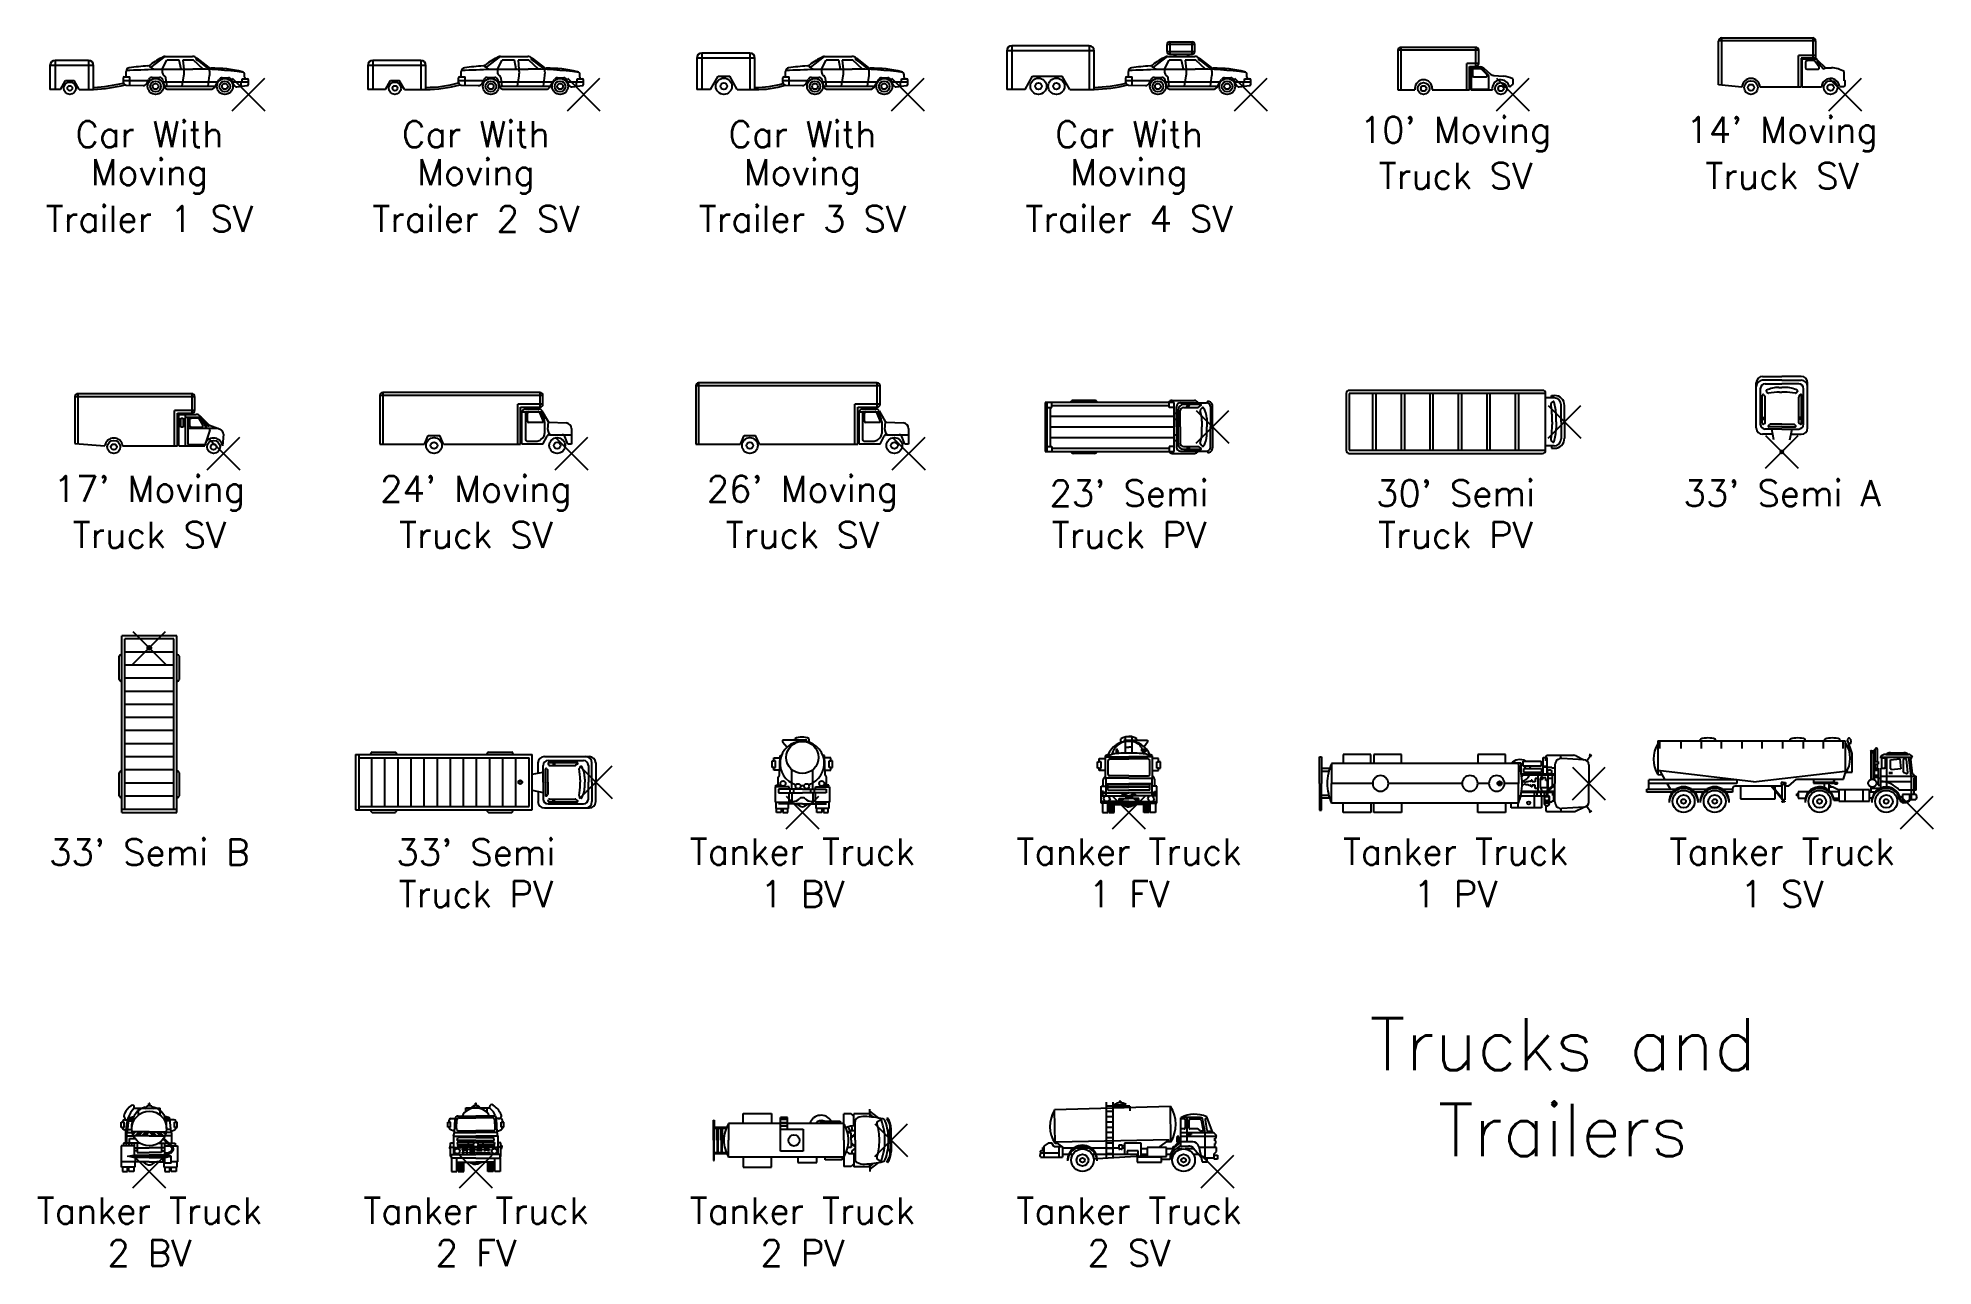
# Model space of a CAD drawing. Header units: inches. Extents: x -184 to 2940, y -1931 to 93.
import ezdxf
from ezdxf.enums import TextEntityAlignment as Align

# ---------------------------------------------------------------- set-up
doc = ezdxf.new("R2010")
doc.units = ezdxf.units.IN
doc.header["$MEASUREMENT"] = 0
doc.layers.add('Block origin', color=7, linetype='Continuous')
doc.layers.add('Text', color=6, linetype='Continuous')
doc.styles.add('ATTR', font='romans.shx', dxfattribs={"width": 0.8, "height": 1.114828})
doc.styles.add('blk_label', font='romans.shx')

msp = doc.modelspace()

# ---------------------------------------------------------------- texts
at = {"layer": 'Text', "style": 'blk_label'}
for s, height, p in [('Car With', 43.06, (0, -64.6)), ('Car With', 43.06, (538.3, -64.6)), ('Car With', 43.06, (1076.5, -64.6)), ('Car With', 43.06, (1614.8, -64.6)), ("10' Moving", 43.06, (2153, -64.6)), ("14' Moving", 43.06, (2691.3, -64.6)), ('Moving', 43.06, (0, -134.3)), ('Moving', 43.06, (538.3, -134.3)), ('Moving', 43.06, (1076.5, -134.3)), ('Moving', 43.06, (1614.8, -134.3)), ('Truck SV', 43.06, (2153, -134.3)), ('Truck SV', 43.06, (2691.3, -134.3)), ('Trailer 1 SV', 43.06, (0, -204.1)), ('Trailer 2 SV', 43.06, (538.3, -204.1)), ('Trailer 3 SV', 43.06, (1076.5, -204.1)), ('Trailer 4 SV', 43.06, (1614.8, -204.1)), ("17' Moving", 43.06, (0, -656.4)), ("24' Moving", 43.06, (538.3, -656.4)), ("26' Moving", 43.06, (1076.5, -656.4)), ("23' Semi", 43.06, (1614.8, -656.4)), ("30' Semi", 43.06, (2153, -656.4)), ("33' Semi A", 43.06, (2691.3, -656.4)), ('Truck SV', 43.06, (0, -726.1)), ('Truck SV', 43.06, (538.3, -726.1)), ('Truck SV', 43.06, (1076.5, -726.1)), ('Truck PV', 43.06, (1614.8, -726.1)), ('Truck PV', 43.06, (2153, -726.1)), ("33' Semi B", 43.06, (0, -1248.1)), ("33' Semi", 43.06, (538.3, -1248.1)), ('Tanker Truck', 43.06, (1076.5, -1248.1)), ('Tanker Truck', 43.06, (1614.8, -1248.1)), ('Tanker Truck', 43.06, (2153, -1248.1)), ('Tanker Truck', 43.06, (2691.3, -1248.1)), ('Truck PV', 43.06, (538.3, -1317.9)), ('1 BV', 43.06, (1076.5, -1317.9)), ('1 FV', 43.06, (1614.8, -1317.9)), ('1 PV', 43.06, (2153, -1317.9)), ('1 SV', 43.06, (2691.3, -1317.9)), ('Trucks and', 86, (2330.5, -1565.5)), ('Trailers', 86, (2330.5, -1704.7)), ('Tanker Truck', 43.06, (0, -1839.9)), ('Tanker Truck', 43.06, (538.3, -1839.9)), ('Tanker Truck', 43.06, (1076.5, -1839.9)), ('Tanker Truck', 43.06, (1614.8, -1839.9)), ('2 BV', 43.06, (0, -1909.6)), ('2 FV', 43.06, (538.3, -1909.6)), ('2 PV', 43.06, (1076.5, -1909.6)), ('2 SV', 43.06, (1614.8, -1909.6))]:
    msp.add_text(s, height=height, dxfattribs=at).set_placement(p, align=Align.MIDDLE)

# ---------------------------------------------------------------- blocks, each defined once
blk = doc.blocks.new('Car With Moving Trailor 1 SV')
at = {"linetype": 'Continuous'}
for p, q in [((-255.3, 47.7), (-327.3, 47.7)), ((-327.3, 47.7), (-327.3, 8)), ((-263.6, 56), (-318.9, 56)), ((-318.9, 56), (-318.9, 8)), ((-263.6, 56), (-263.6, 8)), ((-255.3, 8), (-255.3, 47.7)), ((-201.7, 30.3), (-201.7, 37.9)), ((-160.7, 44.1), (-137.3, 62.3)), ((-153.7, 41.5), (-91.7, 41.5)), ((-142.1, 41.5), (-134.5, 56.4)), ((-142.1, 41.5), (-142.1, 36.3)), ((-139.4, 31.3), (-138.6, 30.8)), ((-137.3, 62.3), (-92.3, 62.3)), ((-114, 56.4), (-134.5, 56.4)), ((-111.1, 41.5), (-114, 56.4)), ((-108.2, 56.4), (-106.6, 41.5)), ((-90.6, 56.4), (-108.2, 56.4)), ((-106.6, 41.5), (-106.6, 41.4)), ((-74.6, 41.3), (-90.6, 56.4)), ((-84.9, 59.7), (-65.3, 44.2)), ((-66.3, 13.4), (-64, 31.3)), ((-64, 39.6), (-64.2, 40.9)), ((-6.3, 28.1), (-6.3, 32.2)), ((-309.8, 8), (-327.3, 8)), ((-309.8, 8), (-301.5, 22.6)), ((-301.5, 22.6), (-287.2, 22.6)), ((-279, 8), (-287.2, 22.6)), ((-279, 8), (-255.3, 8)), ((-206.1, 19.7), (-206.1, 27.4)), ((-165.2, 22.3), (-206.1, 22.3)), ((-204.7, 28.9), (-195.6, 28.9)), ((-201.8, 15.2), (-173.6, 14.6)), ((-195.6, 15.1), (-195.6, 28.9)), ((-166.9, 18.7), (-164.1, 24.6)), ((-158.9, 27.9), (-146.6, 27.9)), ((-138.7, 13.9), (-141.1, 23.5)), ((-140.4, 20.8), (-50.5, 20.8)), ((-138.5, 13.4), (-55.1, 13.4)), ((-134.3, 12.8), (-136, 26.5)), ((-131.6, 8.4), (-61.9, 8.4)), ((-109.3, 13.4), (-106.4, 30.7)), ((-56.2, 11.5), (-48.1, 24.7)), ((-43.2, 27.4), (-32.9, 27.4)), ((-24.9, 16), (-27.5, 23.6)), ((-26.6, 20.8), (0, 20.8)), ((-19.2, 12.5), (-2.1, 14.4)), ((-11.9, 13.3), (-11.9, 20.8)), ((-10.6, 20.8), (-10.6, 25.7)), ((-10.6, 25.7), (-2.4, 25.7)), ((0, 16.8), (0, 23.3))]:
    blk.add_line(p, q, dxfattribs=at)
for centre, radius in [((-294.5, 10.1), 10.1), ((-294.5, 10.1), 4.05), ((-153.1, 13.1), 13.1), ((-153.1, 13.1), 8.8), ((-153.1, 13.1), 4.74), ((-38.9, 13.1), 13.1), ((-38.9, 13.1), 8.8), ((-38.9, 13.1), 4.74)]:
    blk.add_circle(centre, radius, dxfattribs=at)
for centre, radius, start, end in [((-318.9, 47.7), 8.33, 90, 180), ((-263.6, 47.7), 8.33, 0, 90), ((-195.8, 37.9), 5.95, 97.0511, 180), ((-554, 10823.4), 10789.3, 271.87287, 272.12889), ((-118.7, -585.3), 633.9, 94.2643, 97.0511), ((-166.4, 54.3), 7.44, 274.2643, 310.6426), ((-153.7, 52.5), 11, 207.1288, 270), ((-110.3, -11.1), 78.7, 112.3215, 130.6426), ((-136.1, 36.3), 5.95, 180, 236.8324), ((-137.3, 54.9), 7.44, 90, 112.3215), ((-135.8, 35.6), 29.8, 350.5056, 11.277), ((-92.3, 50.4), 11.9, 51.5482, 90), ((-91.7, -605.2), 646.8, 82.5701, 90), ((-76.5, 56.6), 10.3, 157.8274, 172.024), ((-564.2, -592.7), 807.2, 51.7238, 53.7313), ((-62.1, 48.2), 5.2, 231.5482, 271.1945), ((-67.6, 44), 4.53, 317.5214, 349.0874), ((-93.5, 35.2), 29.8, 352.4607, 8.4978), ((-57.9, -153.1), 196.2, 75.9473, 91.1945), ((-11.5, 32.2), 5.2, 0, 75.9473), ((-271.8, 300.9), 289.9, 273.2661, 283.1163), ((-271.8, 300.9), 293.4, 273.2271, 283.4635), ((-204.7, 27.4), 1.49, 90, 180), ((-201.7, 19.7), 4.46, 180, 268.6109), ((-203.2, 30.3), 1.49, 270, 0), ((-173.5, 21.9), 7.31, 268.6109, 334.4435), ((-158.9, 22.2), 5.72, 90, 154.4435), ((-146.6, 22.2), 5.72, 14.0418, 90), ((-131.6, 15.7), 7.31, 194.0418, 270), ((-141.9, 25.8), 5.95, 6.9279, 56.8324), ((-61.9, 15.1), 6.71, 270, 328.278), ((-43.2, 21.7), 5.72, 90, 148.278), ((-32.9, 21.7), 5.72, 19.4475, 90), ((-19.8, 17.8), 5.36, 199.4475, 276.3861), ((-3.9, 28.1), 2.38, 180, 270), ((-2.4, 23.3), 2.38, 0, 90), ((-2.4, 16.8), 2.38, 276.3861, 0)]:
    blk.add_arc(centre, radius, start, end, dxfattribs=at)
at = {"style": 'ATTR', "width": 0.8, "flags": 9}
blk.add_attdef('ESTCODE', (0, 0), '', height=0.0672, dxfattribs=at)
blk = doc.blocks.new('Car With Moving Trailor 2 SV')
at = {"linetype": 'Continuous'}
for p, q in [((-259.9, 47.7), (-355.9, 47.7)), ((-355.9, 47.7), (-355.9, 8)), ((-268.3, 56), (-347.6, 56)), ((-347.6, 56), (-347.6, 8)), ((-268.3, 56), (-268.3, 8)), ((-259.9, 8), (-259.9, 47.7)), ((-201.7, 30.3), (-201.7, 37.9)), ((-160.7, 44.1), (-137.3, 62.3)), ((-153.7, 41.5), (-91.7, 41.5)), ((-142.1, 41.5), (-134.5, 56.4)), ((-142.1, 41.5), (-142.1, 36.3)), ((-139.4, 31.3), (-138.6, 30.8)), ((-137.3, 62.3), (-92.3, 62.3)), ((-114, 56.4), (-134.5, 56.4)), ((-111.1, 41.5), (-114, 56.4)), ((-90.6, 56.4), (-108.2, 56.4)), ((-108.2, 56.4), (-106.6, 41.5)), ((-106.6, 41.5), (-106.6, 41.4)), ((-74.6, 41.3), (-90.6, 56.4)), ((-84.9, 59.7), (-65.3, 44.2)), ((-66.3, 13.4), (-64, 31.3)), ((-64, 39.6), (-64.2, 40.9)), ((-6.3, 28.1), (-6.3, 32.2)), ((-326.4, 8), (-355.9, 8)), ((-326.4, 8), (-318.2, 22.6)), ((-318.2, 22.6), (-303.9, 22.6)), ((-295.6, 8), (-303.9, 22.6)), ((-295.6, 8), (-259.9, 8)), ((-206.1, 19.7), (-206.1, 27.4)), ((-165.2, 22.3), (-206.1, 22.3)), ((-204.7, 28.9), (-195.6, 28.9)), ((-201.8, 15.2), (-173.6, 14.6)), ((-195.6, 15.1), (-195.6, 28.9)), ((-166.9, 18.7), (-164.1, 24.6)), ((-158.9, 27.9), (-146.6, 27.9)), ((-138.7, 13.9), (-141.1, 23.5)), ((-140.4, 20.8), (-50.5, 20.8)), ((-138.5, 13.4), (-55.1, 13.4)), ((-134.3, 12.8), (-136, 26.5)), ((-131.6, 8.4), (-61.9, 8.4)), ((-109.3, 13.4), (-106.4, 30.7)), ((-56.2, 11.5), (-48.1, 24.7)), ((-43.2, 27.4), (-32.9, 27.4)), ((-24.9, 16), (-27.5, 23.6)), ((-26.6, 20.8), (0, 20.8)), ((-19.2, 12.5), (-2.1, 14.4)), ((-11.9, 13.3), (-11.9, 20.8)), ((-10.6, 20.8), (-10.6, 25.7)), ((-10.6, 25.7), (-2.4, 25.7)), ((0, 16.8), (0, 23.3))]:
    blk.add_line(p, q, dxfattribs=at)
for centre, radius in [((-311.1, 10.1), 10.1), ((-311.1, 10.1), 4.05), ((-153.1, 13.1), 13.1), ((-153.1, 13.1), 8.8), ((-153.1, 13.1), 4.74), ((-38.9, 13.1), 13.1), ((-38.9, 13.1), 8.8), ((-38.9, 13.1), 4.74)]:
    blk.add_circle(centre, radius, dxfattribs=at)
for centre, radius, start, end in [((-347.6, 47.7), 8.33, 90, 180), ((-268.3, 47.7), 8.33, 0, 90), ((-195.8, 37.9), 5.95, 97.0511, 180), ((-554, 10823.4), 10789.3, 271.87287, 272.12889), ((-118.7, -585.3), 633.9, 94.2643, 97.0511), ((-166.4, 54.3), 7.44, 274.2643, 310.6426), ((-153.7, 52.5), 11, 207.1288, 270), ((-110.3, -11.1), 78.7, 112.3215, 130.6426), ((-136.1, 36.3), 5.95, 180, 236.8324), ((-137.3, 54.9), 7.44, 90, 112.3215), ((-135.8, 35.6), 29.8, 350.5056, 11.277), ((-92.3, 50.4), 11.9, 51.5482, 90), ((-91.7, -605.2), 646.8, 82.5701, 90), ((-76.5, 56.6), 10.3, 157.8274, 172.024), ((-564.2, -592.7), 807.2, 51.7238, 53.7313), ((-62.1, 48.2), 5.2, 231.5482, 271.1945), ((-67.6, 44), 4.53, 317.5214, 349.0874), ((-93.5, 35.2), 29.8, 352.4607, 8.4978), ((-57.9, -153.1), 196.2, 75.9473, 91.1945), ((-11.5, 32.2), 5.2, 0, 75.9473), ((-260.6, 219.7), 208.2, 270.177, 285.187), ((-260.6, 219.7), 211.7, 270.174, 285.5586), ((-204.7, 27.4), 1.49, 90, 180), ((-201.7, 19.7), 4.46, 180, 268.6109), ((-203.2, 30.3), 1.49, 270, 0), ((-173.5, 21.9), 7.31, 268.6109, 334.4435), ((-158.9, 22.2), 5.72, 90, 154.4435), ((-146.6, 22.2), 5.72, 14.0418, 90), ((-131.6, 15.7), 7.31, 194.0418, 270), ((-141.9, 25.8), 5.95, 6.9279, 56.8324), ((-61.9, 15.1), 6.71, 270, 328.278), ((-43.2, 21.7), 5.72, 90, 148.278), ((-32.9, 21.7), 5.72, 19.4475, 90), ((-19.8, 17.8), 5.36, 199.4475, 276.3861), ((-3.9, 28.1), 2.38, 180, 270), ((-2.4, 23.3), 2.38, 0, 90), ((-2.4, 16.8), 2.38, 276.3861, 0)]:
    blk.add_arc(centre, radius, start, end, dxfattribs=at)
at = {"style": 'ATTR', "width": 0.8, "flags": 9}
blk.add_attdef('ESTCODE', (0, 0), '', height=0.0729, dxfattribs=at)
blk = doc.blocks.new('Car With Moving Trailor 3 SV')
at = {"linetype": 'Continuous'}
for p, q in [((-339.8, 68), (-339.8, 8)), ((-260.4, 68), (-339.8, 68)), ((-260.4, 68), (-260.4, 8)), ((-348.1, 59.7), (-348.1, 8)), ((-252.1, 59.7), (-348.1, 59.7)), ((-252.1, 8), (-252.1, 59.7)), ((-201.7, 30.3), (-201.7, 37.9)), ((-160.7, 44.1), (-137.3, 62.3)), ((-153.7, 41.5), (-91.7, 41.5)), ((-142.1, 41.5), (-134.5, 56.4)), ((-142.1, 41.5), (-142.1, 36.3)), ((-139.4, 31.3), (-138.6, 30.8)), ((-137.3, 62.3), (-92.3, 62.3)), ((-114, 56.4), (-134.5, 56.4)), ((-111.1, 41.5), (-114, 56.4)), ((-90.6, 56.4), (-108.2, 56.4)), ((-108.2, 56.4), (-106.6, 41.5)), ((-106.6, 41.5), (-106.6, 41.4)), ((-74.6, 41.3), (-90.6, 56.4)), ((-84.9, 59.7), (-65.3, 44.2)), ((-66.3, 13.4), (-64, 31.3)), ((-64, 39.6), (-64.2, 40.9)), ((-6.3, 28.1), (-6.3, 32.2)), ((-325.2, 8), (-348.1, 8)), ((-325.2, 8), (-312.7, 30.2)), ((-312.7, 30.2), (-293.7, 30.2)), ((-281.1, 8), (-293.7, 30.2)), ((-281.1, 8), (-252.1, 8)), ((-206.1, 19.7), (-206.1, 27.4)), ((-165.2, 22.3), (-206.1, 22.3)), ((-204.7, 28.9), (-195.6, 28.9)), ((-201.8, 15.2), (-173.6, 14.6)), ((-195.6, 15.1), (-195.6, 28.9)), ((-166.9, 18.7), (-164.1, 24.6)), ((-158.9, 27.9), (-146.6, 27.9)), ((-138.7, 13.9), (-141.1, 23.5)), ((-140.4, 20.8), (-50.5, 20.8)), ((-138.5, 13.4), (-55.1, 13.4)), ((-134.3, 12.8), (-136, 26.5)), ((-131.6, 8.4), (-61.9, 8.4)), ((-109.3, 13.4), (-106.4, 30.7)), ((-56.2, 11.5), (-48.1, 24.7)), ((-43.2, 27.4), (-32.9, 27.4)), ((-24.9, 16), (-27.5, 23.6)), ((-26.6, 20.8), (0, 20.8)), ((-19.2, 12.5), (-2.1, 14.4)), ((-11.9, 13.3), (-11.9, 20.8)), ((-10.6, 25.7), (-2.4, 25.7)), ((-10.6, 20.8), (-10.6, 25.7)), ((0, 16.8), (0, 23.3))]:
    blk.add_line(p, q, dxfattribs=at)
for centre, radius in [((-303.3, 13.4), 13.4), ((-303.3, 13.4), 5.39), ((-153.1, 13.1), 13.1), ((-153.1, 13.1), 8.8), ((-153.1, 13.1), 4.74), ((-38.9, 13.1), 13.1), ((-38.9, 13.1), 8.8), ((-38.9, 13.1), 4.74)]:
    blk.add_circle(centre, radius, dxfattribs=at)
for centre, radius, start, end in [((-339.8, 59.7), 8.33, 90, 180), ((-260.4, 59.7), 8.33, 0, 90), ((-195.8, 37.9), 5.95, 97.0511, 180), ((-554, 10823.4), 10789.3, 271.87287, 272.12889), ((-118.7, -585.3), 633.9, 94.2643, 97.0511), ((-166.4, 54.3), 7.44, 274.2643, 310.6426), ((-153.7, 52.5), 11, 207.1288, 270), ((-110.3, -11.1), 78.7, 112.3215, 130.6426), ((-136.1, 36.3), 5.95, 180, 236.8324), ((-137.3, 54.9), 7.44, 90, 112.3215), ((-135.8, 35.6), 29.8, 350.5056, 11.277), ((-92.3, 50.4), 11.9, 51.5482, 90), ((-91.7, -605.2), 646.8, 82.5701, 90), ((-76.5, 56.6), 10.3, 157.8274, 172.024), ((-564.2, -592.7), 807.2, 51.7238, 53.7313), ((-62.1, 48.2), 5.2, 231.5482, 271.1945), ((-67.6, 44), 4.53, 317.5214, 349.0874), ((-93.5, 35.2), 29.8, 352.4607, 8.4978), ((-57.9, -153.1), 196.2, 75.9473, 91.1945), ((-11.5, 32.2), 5.2, 0, 75.9473), ((-249, 161.3), 149.8, 268.8225, 286.7922), ((-249, 161.3), 153.3, 268.8494, 287.7426), ((-204.7, 27.4), 1.49, 90, 180), ((-201.7, 19.7), 4.46, 180, 268.6109), ((-203.2, 30.3), 1.49, 270, 0), ((-173.5, 21.9), 7.31, 268.6109, 334.4435), ((-158.9, 22.2), 5.72, 90, 154.4435), ((-146.6, 22.2), 5.72, 14.0418, 90), ((-131.6, 15.7), 7.31, 194.0418, 270), ((-141.9, 25.8), 5.95, 6.9279, 56.8324), ((-61.9, 15.1), 6.71, 270, 328.278), ((-43.2, 21.7), 5.72, 90, 148.278), ((-32.9, 21.7), 5.72, 19.4475, 90), ((-19.8, 17.8), 5.36, 199.4475, 276.3861), ((-3.9, 28.1), 2.38, 180, 270), ((-2.4, 23.3), 2.38, 0, 90), ((-2.4, 16.8), 2.38, 276.3861, 0)]:
    blk.add_arc(centre, radius, start, end, dxfattribs=at)
at = {"style": 'ATTR', "width": 0.8, "flags": 9}
blk.add_attdef('ESTCODE', (0, 0), '', height=0.0715, dxfattribs=at)
blk = doc.blocks.new("17' Moving Truck SV")
at = {"linetype": 'Continuous'}
for p, q in [((-244.7, 93.8), (-47.4, 93.8)), ((-244.7, 93.8), (-244.7, 16.5)), ((-52.1, 98.4), (-240.1, 98.4)), ((-240.1, 98.4), (-240.1, 16)), ((-52.1, 98.4), (-52.1, 66.2)), ((-47.4, 70.9), (-47.4, 93.8)), ((-80.4, 12.4), (-80.4, 70.9)), ((-47.4, 70.9), (-80.4, 70.9)), ((-75.7, 12.4), (-75.7, 66.2)), ((-75.7, 66.2), (-52.1, 66.2)), ((-73.7, 64.3), (-44.8, 64.3)), ((-73.7, 12.4), (-73.7, 64.3)), ((-63.1, 64.3), (-63.1, 12.4)), ((-70.4, 57.9), (-66.4, 57.9)), ((-70.4, 43.4), (-70.4, 57.9)), ((-66.4, 43.4), (-70.4, 43.4)), ((-66.4, 57.9), (-66.4, 43.4)), ((-35.8, 59.1), (-63.1, 59.1)), ((-58.5, 59.1), (-58.5, 15)), ((-8.5, 40.9), (-58.5, 40.9)), ((-55.7, 55.5), (-55.7, 45.8)), ((-41.6, 57.9), (-53.4, 57.9)), ((-53.4, 43.5), (-36.2, 43.5)), ((-34.2, 46.9), (-39.6, 56.7)), ((-23.1, 46.1), (-38.2, 61.5)), ((-27.2, 40.9), (-38, 59.1)), ((-34.8, 58.1), (-26.3, 44.8)), ((-22.5, 38.3), (-30.2, 15.4)), ((-26.3, 44.8), (-23.1, 46.1)), ((-5.4, 39.7), (-23.1, 46.1)), ((0, 31.5), (-1.3, 12.4)), ((-244.7, 16.5), (-195.3, 12.4)), ((-166.1, 12.4), (-75.7, 12.4)), ((-73.7, 12.4), (-30.9, 12.4)), ((-58.5, 15), (-30.4, 15)), ((-1.8, 12.4), (-1.3, 12.4))]:
    blk.add_line(p, q, dxfattribs=at)
for centre, radius in [((-180.7, 10.7), 10.7), ((-180.7, 10.7), 4.73), ((-16.3, 10.7), 10.7), ((-16.3, 10.7), 4.73)]:
    blk.add_circle(centre, radius, dxfattribs=at)
for centre, radius, start, end in [((-240.1, 93.8), 4.64, 90, 180), ((-52.1, 93.8), 4.64, 0, 90), ((-52.1, 70.9), 4.64, 270, 0), ((-44.8, 55), 9.28, 44.1895, 90), ((-53.4, 55.5), 2.32, 90, 180), ((-53.4, 45.8), 2.32, 180, 270), ((-41.6, 55.5), 2.32, 29.006, 90), ((-36.2, 45.8), 2.32, 270, 29.006), ((-24.3, 38.9), 1.93, 341.3048, 90), ((-8.1, 32.1), 8.12, 356.0916, 70.4344), ((-180.7, 10.7), 14.7, 6.5193, 173.4807), ((-16.3, 10.7), 14.7, 6.5193, 173.4807)]:
    blk.add_arc(centre, radius, start, end, dxfattribs=at)
at = {"style": 'ATTR', "width": 0.8, "flags": 9}
blk.add_attdef('ESTCODE', (0, 0), '', height=0.0516, dxfattribs=at)
blk = doc.blocks.new("24' Moving Truck SV")
at = {"linetype": 'Continuous'}
for p, q in [((-47.1, 95.5), (-315.9, 95.5)), ((-315.9, 95.5), (-315.9, 15.2)), ((-51.7, 100.2), (-311.2, 100.2)), ((-311.2, 100.2), (-311.2, 15.2)), ((-51.7, 76.4), (-51.7, 100.2)), ((-47.1, 81), (-47.1, 95.5)), ((-47.1, 81), (-88.5, 81)), ((-88.5, 15.2), (-88.5, 81)), ((-83.9, 76.4), (-51.7, 76.4)), ((-83.9, 15.2), (-83.9, 76.4)), ((-81.7, 68.7), (-47.8, 68.7)), ((-81.7, 15.2), (-81.7, 67.6)), ((-76.1, 73.2), (-53.5, 73.2)), ((-76, 68.7), (-76, 22.7)), ((-72.7, 53.4), (-72.7, 66.4)), ((-53, 67.2), (-47, 52.4)), ((-50.4, 68.7), (-45.1, 55.7)), ((-48.7, 70.4), (-38.6, 52.7)), ((-47.8, 51.1), (-70.4, 51.1)), ((-44.4, 52.2), (-44.4, 32.6)), ((-39, 39.3), (-38.2, 52.2)), ((-35.4, 30.8), (-37.1, 33)), ((-36.7, 51.5), (-8.8, 50.2)), ((0, 41), (0, 15.2)), ((-315.9, 15.2), (-242.3, 15.2)), ((-242.3, 15.2), (-236.1, 29.8)), ((-236.1, 29.8), (-217.2, 29.8)), ((-211.1, 15.2), (-217.2, 29.8)), ((-211.1, 15.2), (-83.9, 15.2)), ((-47.1, 15.2), (-81.7, 15.2)), ((-73.7, 20.4), (-56.7, 20.4)), ((-50.4, 22.9), (-47.4, 25.8)), ((-47.1, 15.2), (-40.4, 28.3)), ((-36.3, 30.8), (0, 30.8)), ((-6.2, 15.2), (-11.1, 27.8)), ((0, 15.2), (-6.2, 15.2))]:
    blk.add_line(p, q, dxfattribs=at)
for centre, radius in [((-226.7, 13), 13), ((-226.7, 13), 5.55), ((-23.6, 13), 13), ((-23.6, 13), 5.55)]:
    blk.add_circle(centre, radius, dxfattribs=at)
for centre, radius, start, end in [((-311.2, 95.5), 4.64, 90, 180), ((-51.7, 95.5), 4.64, 0, 90), ((-76.1, 67.6), 5.57, 90, 180), ((-70.4, 66.4), 2.32, 90, 180), ((-55.2, 66.4), 2.32, 22.2313, 90), ((-53.5, 67.6), 5.57, 29.8458, 90), ((-51.7, 81), 4.64, 270, 0), ((-70.4, 53.4), 2.32, 180, 270), ((-47.8, 52.1), 0.928, 270, 22.2313), ((-53.7, 32.6), 9.28, 312.7761, 0), ((-53.7, 52.2), 9.28, 0, 22.2313), ((-29.8, 38.7), 9.28, 176.3737, 217.8865), ((-36.6, 53.8), 2.32, 209.8458, 267.3097), ((-9.3, 41), 9.28, 0, 87.3097), ((-73.7, 22.7), 2.32, 180, 270), ((-56.7, 29.7), 9.28, 270, 312.7761), ((-36.3, 26.2), 4.64, 90, 152.9092), ((-15.4, 26.2), 4.64, 21.1267, 90)]:
    blk.add_arc(centre, radius, start, end, dxfattribs=at)
at = {"style": 'ATTR', "width": 0.8, "flags": 9}
blk.add_attdef('ESTCODE', (0, 0), '', height=0.0659, dxfattribs=at)
blk = doc.blocks.new("26' Moving Truck SV")
at = {"linetype": 'Continuous'}
for p, q in [((-47.1, 111.5), (-350.9, 111.5)), ((-350.9, 111.5), (-350.9, 15.2)), ((-51.7, 116.2), (-346.2, 116.2)), ((-346.2, 116.2), (-346.2, 15.2)), ((-51.7, 76.4), (-51.7, 116.2)), ((-47.1, 81), (-47.1, 111.5)), ((-88.5, 15.2), (-88.5, 81)), ((-47.1, 81), (-88.5, 81)), ((-83.9, 15.2), (-83.9, 76.4)), ((-83.9, 76.4), (-51.7, 76.4)), ((-81.7, 68.7), (-47.8, 68.7)), ((-81.7, 15.2), (-81.7, 67.6)), ((-76.1, 73.2), (-53.5, 73.2)), ((-76, 68.7), (-76, 22.7)), ((-72.7, 53.4), (-72.7, 66.4)), ((-53, 67.2), (-47, 52.4)), ((-50.4, 68.7), (-45.1, 55.7)), ((-48.7, 70.4), (-38.6, 52.7)), ((-47.8, 51.1), (-70.4, 51.1)), ((-44.4, 52.2), (-44.4, 32.6)), ((-39, 39.3), (-38.2, 52.2)), ((-35.4, 30.8), (-37.1, 33)), ((-36.7, 51.5), (-8.8, 50.2)), ((0, 41), (0, 15.2)), ((-350.9, 15.2), (-277.3, 15.2)), ((-277.3, 15.2), (-271.1, 29.8)), ((-271.1, 29.8), (-252.2, 29.8)), ((-246.1, 15.2), (-252.2, 29.8)), ((-246.1, 15.2), (-83.9, 15.2)), ((-47.1, 15.2), (-81.7, 15.2)), ((-73.7, 20.4), (-56.7, 20.4)), ((-50.4, 22.9), (-47.4, 25.8)), ((-47.1, 15.2), (-40.4, 28.3)), ((-36.3, 30.8), (0, 30.8)), ((-6.2, 15.2), (-11.1, 27.8)), ((0, 15.2), (-6.2, 15.2))]:
    blk.add_line(p, q, dxfattribs=at)
for centre, radius in [((-261.7, 13), 13), ((-261.7, 13), 5.55), ((-23.6, 13), 13), ((-23.6, 13), 5.55)]:
    blk.add_circle(centre, radius, dxfattribs=at)
for centre, radius, start, end in [((-346.2, 111.5), 4.64, 90, 180), ((-51.7, 111.5), 4.64, 0, 90), ((-76.1, 67.6), 5.57, 90, 180), ((-70.4, 66.4), 2.32, 90, 180), ((-55.2, 66.4), 2.32, 22.2313, 90), ((-53.5, 67.6), 5.57, 29.8458, 90), ((-51.7, 81), 4.64, 270, 0), ((-70.4, 53.4), 2.32, 180, 270), ((-47.8, 52.1), 0.928, 270, 22.2313), ((-53.7, 32.6), 9.28, 312.7761, 0), ((-53.7, 52.2), 9.28, 0, 22.2313), ((-29.8, 38.7), 9.28, 176.3737, 217.8865), ((-36.6, 53.8), 2.32, 209.8458, 267.3097), ((-9.3, 41), 9.28, 0, 87.3097), ((-73.7, 22.7), 2.32, 180, 270), ((-56.7, 29.7), 9.28, 270, 312.7761), ((-36.3, 26.2), 4.64, 90, 152.9092), ((-15.4, 26.2), 4.64, 21.1267, 90)]:
    blk.add_arc(centre, radius, start, end, dxfattribs=at)
at = {"style": 'ATTR', "width": 0.8, "flags": 9}
blk.add_attdef('ESTCODE', (0, 0), '', height=0.0734, dxfattribs=at)
blk = doc.blocks.new('Car With Moving Trailor 4 SV')
at = {"linetype": 'Continuous'}
for p, q in [((-402.3, 71.7), (-402.3, 8)), ((-258.3, 71.7), (-402.3, 71.7)), ((-393.9, 80), (-393.9, 8)), ((-266.6, 80), (-393.9, 80)), ((-266.6, 80), (-266.6, 8)), ((-258.3, 8), (-258.3, 71.7)), ((-92.3, 82.1), (-138, 82.1)), ((-138, 70.7), (-138, 82.1)), ((-138, 70.7), (-92.3, 70.7)), ((-133.5, 86.6), (-133.5, 66.3)), ((-133.5, 86.6), (-96.8, 86.6)), ((-133.5, 66.3), (-96.8, 66.3)), ((-125.7, 62.3), (-125.7, 66.3)), ((-123.7, 62.3), (-123.7, 66.3)), ((-104, 62.3), (-104, 66.3)), ((-102, 62.3), (-102, 66.3)), ((-96.8, 66.3), (-96.8, 86.6)), ((-92.3, 70.7), (-92.3, 82.1)), ((-201.7, 30.3), (-201.7, 37.9)), ((-160.7, 44.1), (-137.3, 62.3)), ((-153.7, 41.5), (-91.7, 41.5)), ((-142.1, 41.5), (-134.5, 56.4)), ((-142.1, 41.5), (-142.1, 36.3)), ((-139.4, 31.3), (-138.6, 30.8)), ((-137.3, 62.3), (-92.3, 62.3)), ((-114, 56.4), (-134.5, 56.4)), ((-111.1, 41.5), (-114, 56.4)), ((-90.6, 56.4), (-108.2, 56.4)), ((-108.2, 56.4), (-106.6, 41.5)), ((-106.6, 41.5), (-106.6, 41.4)), ((-74.6, 41.3), (-90.6, 56.4)), ((-84.9, 59.7), (-65.3, 44.2)), ((-66.3, 13.4), (-64, 31.3)), ((-64, 39.6), (-64.2, 40.9)), ((-6.3, 28.1), (-6.3, 32.2)), ((-372.1, 8), (-402.3, 8)), ((-372.1, 8), (-359.6, 30.2)), ((-359.6, 30.2), (-310.9, 30.2)), ((-298.4, 8), (-310.9, 30.2)), ((-298.4, 8), (-258.3, 8)), ((-206.1, 19.7), (-206.1, 27.4)), ((-165.2, 22.3), (-206.1, 22.3)), ((-204.7, 28.9), (-195.6, 28.9)), ((-201.8, 15.2), (-173.6, 14.6)), ((-195.6, 15.1), (-195.6, 28.9)), ((-166.9, 18.7), (-164.1, 24.6)), ((-158.9, 27.9), (-146.6, 27.9)), ((-138.7, 13.9), (-141.1, 23.5)), ((-140.4, 20.8), (-50.5, 20.8)), ((-138.5, 13.4), (-55.1, 13.4)), ((-134.3, 12.8), (-136, 26.5)), ((-131.6, 8.4), (-61.9, 8.4)), ((-109.3, 13.4), (-106.4, 30.7)), ((-56.2, 11.5), (-48.1, 24.7)), ((-43.2, 27.4), (-32.9, 27.4)), ((-24.9, 16), (-27.5, 23.6)), ((-26.6, 20.8), (0, 20.8)), ((-19.2, 12.5), (-2.1, 14.4)), ((-11.9, 13.3), (-11.9, 20.8)), ((-10.6, 20.8), (-10.6, 25.7)), ((-10.6, 25.7), (-2.4, 25.7)), ((0, 16.8), (0, 23.3))]:
    blk.add_line(p, q, dxfattribs=at)
for centre, radius in [((-350, 13.4), 13.4), ((-350, 13.4), 5.39), ((-320.5, 13.4), 13.4), ((-320.5, 13.4), 5.39), ((-153.1, 13.1), 13.1), ((-153.1, 13.1), 8.8), ((-153.1, 13.1), 4.74), ((-38.9, 13.1), 13.1), ((-38.9, 13.1), 8.8), ((-38.9, 13.1), 4.74)]:
    blk.add_circle(centre, radius, dxfattribs=at)
for centre, radius, start, end in [((-393.9, 71.7), 8.33, 90, 180), ((-266.6, 71.7), 8.33, 0, 90), ((-133.5, 82.1), 4.46, 90, 180), ((-133.5, 70.7), 4.46, 180, 270), ((-96.8, 82.1), 4.46, 0, 90), ((-96.8, 70.7), 4.46, 270, 0), ((-195.8, 37.9), 5.95, 97.0511, 180), ((-554, 10823.4), 10789.3, 271.87287, 272.12889), ((-118.7, -585.3), 633.9, 94.2643, 97.0511), ((-166.4, 54.3), 7.44, 274.2643, 310.6426), ((-153.7, 52.5), 11, 207.1288, 270), ((-110.3, -11.1), 78.7, 112.3215, 130.6426), ((-136.1, 36.3), 5.95, 180, 236.8324), ((-137.3, 54.9), 7.44, 90, 112.3215), ((-135.8, 35.6), 29.8, 350.5056, 11.277), ((-92.3, 50.4), 11.9, 51.5482, 90), ((-91.7, -605.2), 646.8, 82.5701, 90), ((-76.5, 56.6), 10.3, 157.8274, 172.024), ((-564.2, -592.7), 807.2, 51.7238, 53.7313), ((-62.1, 48.2), 5.2, 231.5482, 271.1945), ((-67.6, 44), 4.53, 317.5214, 349.0874), ((-93.5, 35.2), 29.8, 352.4607, 8.4978), ((-57.9, -153.1), 196.2, 75.9473, 91.1945), ((-11.5, 32.2), 5.2, 0, 75.9473), ((-266.8, 275.4), 264, 271.8547, 283.3204), ((-266.8, 275.4), 267.5, 271.8304, 283.7355), ((-204.7, 27.4), 1.49, 90, 180), ((-201.7, 19.7), 4.46, 180, 268.6109), ((-203.2, 30.3), 1.49, 270, 0), ((-173.5, 21.9), 7.31, 268.6109, 334.4435), ((-158.9, 22.2), 5.72, 90, 154.4435), ((-146.6, 22.2), 5.72, 14.0418, 90), ((-131.6, 15.7), 7.31, 194.0418, 270), ((-141.9, 25.8), 5.95, 6.9279, 56.8324), ((-61.9, 15.1), 6.71, 270, 328.278), ((-43.2, 21.7), 5.72, 90, 148.278), ((-32.9, 21.7), 5.72, 19.4475, 90), ((-19.8, 17.8), 5.36, 199.4475, 276.3861), ((-3.9, 28.1), 2.38, 180, 270), ((-2.4, 23.3), 2.38, 0, 90), ((-2.4, 16.8), 2.38, 276.3861, 0)]:
    blk.add_arc(centre, radius, start, end, dxfattribs=at)
at = {"style": 'ATTR', "width": 0.8, "flags": 9}
blk.add_attdef('ESTCODE', (0, 0), '', height=0.0828, dxfattribs=at)
blk = doc.blocks.new("10' Moving Truck SV")
at = {"linetype": 'Continuous'}
for p, q in [((-189.3, 72.7), (-189.3, 7.3)), ((-56.1, 72.7), (-189.3, 72.7)), ((-184.6, 77.3), (-184.6, 7.3)), ((-60.8, 77.3), (-184.6, 77.3)), ((-60.8, 46), (-60.8, 77.3)), ((-56.1, 50.6), (-56.1, 72.7)), ((-75.9, 7.3), (-75.9, 50.6)), ((-56.1, 50.6), (-75.9, 50.6)), ((-71.3, 7.3), (-71.3, 46)), ((-71.3, 46), (-60.8, 46)), ((-69.1, 7.3), (-69.1, 45.2)), ((-69.1, 45.2), (-53.9, 45.2)), ((-67.8, 8.5), (-67.8, 40.3)), ((-66.3, 40), (-66.3, 31.1)), ((-53.4, 43.6), (-64, 44)), ((-52.7, 41.9), (-63.9, 42.3)), ((-43, 32.8), (-51.1, 41.2)), ((-40.9, 32.9), (-51, 42.6)), ((-47.8, 43), (-36.7, 33.4)), ((-189.3, 7.3), (-161.2, 7.3)), ((-161.2, 9.7), (-161.2, 7.3)), ((-132.7, 9.7), (-132.7, 7.3)), ((-132.7, 7.3), (-71.3, 7.3)), ((-69.1, 7.3), (-33.6, 7.3)), ((-67.8, 8.5), (-39.7, 8.5)), ((-64, 28.8), (-44.6, 28.8)), ((-39.7, 8.5), (-39.7, 30.2)), ((-31.4, 31.1), (-15.7, 29.9)), ((0, 25.8), (0, 16.2))]:
    blk.add_line(p, q, dxfattribs=at)
for centre, radius in [((-147, 9.7), 9.74), ((-147, 9.7), 4.57), ((-19.5, 9.7), 9.74), ((-19.5, 9.7), 4.57)]:
    blk.add_circle(centre, radius, dxfattribs=at)
for centre, radius, start, end in [((-184.6, 72.7), 4.64, 90, 180), ((-60.8, 72.7), 4.64, 0, 90), ((-64.1, 40.3), 3.71, 87.7586, 180), ((-64, 40), 2.32, 87.7586, 180), ((-60.8, 50.6), 4.64, 270, 0), ((-53.9, 35.9), 9.28, 49.0885, 90), ((-53.6, 39.9), 3.71, 46.2572, 87.7586), ((-52.8, 39.6), 2.32, 44.0342, 87.7586), ((-44.6, 31.1), 2.32, 270, 44.0342), ((-43.4, 30.2), 3.71, 0, 46.2572), ((-30.7, 40.4), 9.28, 229.0885, 265.6199), ((-147, 9.7), 14.3, 0, 180), ((-64, 31.1), 2.32, 180, 270), ((-19.5, 9.7), 14.3, 10.5468, 189.8865), ((-19.2, -15.3), 45.3, 64.9868, 85.6199), ((-11.7, 27), 15.9, 292.6791, 317.1372)]:
    blk.add_arc(centre, radius, start, end, dxfattribs=at)
at = {"style": 'ATTR', "width": 0.8, "flags": 9}
blk.add_attdef('ESTCODE', (0, 0), '', height=0.04, dxfattribs=at)
blk = doc.blocks.new("14' Moving Truck SV")
at = {"linetype": 'Continuous'}
for p, q in [((-208.5, 15.8), (-208.5, 88.4)), ((-48.7, 88.4), (-208.5, 88.4)), ((-203.8, 93), (-203.8, 15.3)), ((-203.8, 93), (-53.4, 93)), ((-77.1, 12), (-77.1, 64.1)), ((-48.7, 64.1), (-77.1, 64.1)), ((-53.4, 93), (-53.4, 59.5)), ((-48.7, 88.4), (-48.7, 59.5)), ((-72.5, 59.5), (-72.5, 12)), ((-48.7, 59.5), (-72.5, 59.5)), ((-71, 12), (-71, 58.5)), ((-71, 58.5), (-47.5, 58.5)), ((-65.2, 53.2), (-65.2, 43.6)), ((-51.6, 55.6), (-62.8, 55.6)), ((-62.8, 41.3), (-44.9, 41.3)), ((-43, 44.9), (-49.7, 54.6)), ((-46.1, 57.1), (-46.1, 56.7)), ((-46.1, 56.7), (-32.2, 43.6)), ((-45.7, 56.3), (-46, 54.9)), ((-45.6, 53.7), (-36, 42.8)), ((-34.4, 42.5), (-32.2, 43.6)), ((-32.2, 43.6), (-22.4, 43.6)), ((-1.8, 22.4), (-1.8, 37.5)), ((-170.2, 12), (-208.5, 15.8)), ((-72.5, 12), (-140.2, 12)), ((-39, 12), (-71, 12)), ((-9.1, 13), (-4, 13)), ((-0.9, 22.4), (-1.8, 22.4)), ((0, 15.3), (0, 21.4))]:
    blk.add_line(p, q, dxfattribs=at)
for centre, radius in [((-155.2, 11.2), 11.2), ((-155.2, 11.2), 5.32), ((-24, 11.2), 11.2), ((-24, 11.2), 5.32)]:
    blk.add_circle(centre, radius, dxfattribs=at)
for centre, radius, start, end in [((-203.8, 88.4), 4.64, 90, 180), ((-53.4, 88.4), 4.64, 0, 90), ((-62.8, 53.2), 2.32, 90, 180), ((-62.8, 43.6), 2.32, 180, 270), ((-51.6, 53.2), 2.32, 34.9618, 90), ((-47.5, 57.1), 1.39, 0, 90), ((-44.6, 54.6), 1.39, 169.4347, 221.3596), ((-44.9, 43.6), 2.32, 270, 34.9618), ((-35, 43.7), 1.39, 221.3596, 296.0132), ((-22.4, 5.4), 38.2, 57.2246, 90), ((-155.2, 11.2), 15, 3.3074, 176.6926), ((-24, 11.2), 15, 6.8344, 176.6926), ((-4, 17.6), 4.66, 270, 329.8303), ((-0.9, 21.4), 0.928, 0, 90)]:
    blk.add_arc(centre, radius, start, end, dxfattribs=at)
at = {"style": 'ATTR', "width": 0.8, "flags": 9}
blk.add_attdef('ESTCODE', (0, 0), '', height=0.0442, dxfattribs=at)
blk = doc.blocks.new("23' Semi Truck PV")
at = {"linetype": 'Continuous'}
for p, q in [((-63, 40.4), (-276, 40.4)), ((-276, 40.4), (-276, -40.4)), ((-273.1, 40.4), (-273.1, -40.4)), ((-273.1, 32), (-264.7, 32)), ((-267.9, 32), (-267.9, -32)), ((-264.7, 32), (-264.7, 40.4)), ((-264.7, 35.1), (-71.5, 35.1)), ((-195, 43.7), (-229.2, 43.7)), ((-71.5, 32), (-71.5, 40.4)), ((-63, 32), (-71.5, 32)), ((-66.5, 43.7), (-29.7, 43.7)), ((-63, -40.4), (-63, 40.4)), ((-59.5, 0), (-59.5, 33.3)), ((-52.8, 39.9), (-10, 39.9)), ((-48, 32), (-23.9, 32)), ((-19.2, 37), (-47.4, 37)), ((-42.9, 32), (-40.1, 37)), ((-40.2, 32), (-37.4, 37)), ((-23.5, 32.2), (-18.8, 35.8)), ((-17.3, 31.6), (-20.1, 27.9)), ((-7.9, 42), (-7.6, 42)), ((-3.3, 33.3), (-3.3, 0)), ((0, 0), (0, 34.5)), ((-267.9, 17.6), (-63, 17.6)), ((-63, 22.6), (-59.5, 22.6)), ((-63, 13), (-59.5, 13)), ((-59.5, 0), (-59.5, -33.3)), ((-56.7, 27.6), (-56.7, 0)), ((-56.7, -27.6), (-56.7, 0)), ((-53.3, 0), (-53.3, 26.7)), ((-53.3, 0), (-53.3, -26.7)), ((-17.6, 9.5), (-17.6, 0)), ((-17.6, -9.5), (-17.6, 0)), ((-9.5, 14.4), (-9.5, 0)), ((-9.5, -14.4), (-9.5, 0)), ((-3.3, -33.3), (-3.3, 0)), ((0, 0), (0, -34.5)), ((-267.9, 0), (-63, 0)), ((-267.9, -17.6), (-63, -17.6)), ((-63, -13), (-59.5, -13)), ((-63, -22.6), (-59.5, -22.6)), ((-17.3, -31.6), (-20.1, -27.9)), ((-276, -40.4), (-63, -40.4)), ((-273.1, -32), (-264.7, -32)), ((-264.7, -32), (-264.7, -40.4)), ((-264.7, -35.1), (-71.5, -35.1)), ((-195, -43.7), (-229.2, -43.7)), ((-71.5, -32), (-71.5, -40.4)), ((-63, -32), (-71.5, -32)), ((-66.5, -43.7), (-29.7, -43.7)), ((-52.8, -39.9), (-10, -39.9)), ((-48, -32), (-23.9, -32)), ((-19.2, -37), (-47.4, -37)), ((-42.9, -32), (-40.1, -37)), ((-40.2, -32), (-37.4, -37)), ((-23.5, -32.2), (-18.8, -35.8)), ((-7.9, -42), (-7.6, -42))]:
    blk.add_line(p, q, dxfattribs=at)
for centre, radius, start, end in [((-229.2, 38.4), 5.26, 90, 157.542), ((-195, 38.4), 5.26, 22.458, 90), ((-66.5, 37.5), 6.13, 90, 151.9327), ((-52.8, 33.3), 6.64, 90, 180), ((-47.4, 27.6), 9.33, 90, 180), ((-48, 26.7), 5.31, 90, 180), ((-29.7, 37.5), 6.13, 22.6667, 90), ((-23.9, 32.7), 0.661, 270, 307.4876), ((-19.2, 36.3), 0.661, 307.4876, 90), ((-16.2, 30.8), 1.32, 36.4722, 142.3459), ((-38.4, 14.4), 28.8, 0, 36.4722), ((-10, 33.3), 6.64, 0, 90), ((-7.7, 40.8), 1.25, 90.7418, 253.0347), ((-7.6, 34.5), 7.57, 0, 90.7418), ((-19.1, 27.1), 1.32, 142.3459, 197.883), ((-73.7, 9.5), 56.1, 0, 17.883), ((-47.4, -27.6), 9.33, 180, 270), ((-48, -26.7), 5.31, 180, 270), ((-19.1, -27.1), 1.32, 162.117, 217.6541), ((-73.7, -9.5), 56.1, 342.117, 0), ((-38.4, -14.4), 28.8, 323.5279, 0), ((-229.2, -38.4), 5.26, 202.458, 270), ((-195, -38.4), 5.26, 270, 337.542), ((-66.5, -37.5), 6.13, 208.0673, 270), ((-52.8, -33.3), 6.64, 180, 270), ((-29.7, -37.5), 6.13, 270, 337.3334), ((-23.9, -32.7), 0.661, 52.5124, 90), ((-19.2, -36.3), 0.661, 270, 52.5124), ((-16.2, -30.8), 1.32, 217.6541, 323.5279), ((-10, -33.3), 6.64, 270, 0), ((-7.7, -40.8), 1.25, 106.9653, 269.2582), ((-7.6, -34.5), 7.57, 269.2582, 0)]:
    blk.add_arc(centre, radius, start, end, dxfattribs=at)
at = {"style": 'ATTR', "width": 0.8, "flags": 9}
blk.add_attdef('ESTCODE', (0, 0), '', height=0.0576, dxfattribs=at)
blk = doc.blocks.new("30' Semi Truck PV")
at = {"linetype": 'Continuous'}
for p, q in [((-360, 46.7), (-360, -46.7)), ((-36.4, 52), (-354.7, 52)), ((-33.7, 46.7), (-354.7, 46.7)), ((-354.7, 46.7), (-354.7, -46.7)), ((-315.7, -46.7), (-315.7, 46.7)), ((-310.4, -46.7), (-310.4, 46.7)), ((-268.7, -46.7), (-268.7, 46.7)), ((-263.4, -46.7), (-263.4, 46.7)), ((-221.7, -46.7), (-221.7, 46.7)), ((-216.4, -46.7), (-216.4, 46.7)), ((-174.7, -46.7), (-174.7, 46.7)), ((-169.4, -46.7), (-169.4, 46.7)), ((-127.7, -46.7), (-127.7, 46.7)), ((-122.4, -46.7), (-122.4, 46.7)), ((-80.7, -46.7), (-80.7, 46.7)), ((-75.4, -46.7), (-75.4, 46.7)), ((-31.1, -46.7), (-31.1, 46.7)), ((-17, 39.6), (-31.1, 39.6)), ((-21.5, 31.6), (-19, 33.2)), ((-21.4, 39.6), (-21.4, 43.5)), ((-21.4, 43.5), (-16.5, 43.5)), ((-20.5, 0), (-20.5, 4.3)), ((-20.5, 0), (-20.5, -4.3)), ((-13.9, 0), (-13.9, 11.1)), ((-13.9, 0), (-13.9, -11.1)), ((-5.6, 0), (-5.6, 28.1)), ((-5.6, 0), (-5.6, -28.1)), ((0, 0), (0, 27)), ((0, 0), (0, -27)), ((-354.7, -46.7), (-33.7, -46.7)), ((-354.7, -52), (-36.4, -52)), ((-17, -39.6), (-31.1, -39.6)), ((-21.5, -31.6), (-19, -33.2)), ((-21.4, -39.6), (-21.4, -43.5)), ((-21.4, -43.5), (-16.5, -43.5))]:
    blk.add_line(p, q, dxfattribs=at)
for centre, radius, start, end in [((-354.7, 46.7), 5.29, 90, 180), ((-36.4, 46.7), 5.29, 0, 90), ((-20.8, 30.5), 1.32, 122.3582, 187.1032), ((-18.3, 32.1), 1.32, 16.807, 122.3582), ((-17, 28.1), 11.5, 0, 90), ((-87.7, 11.1), 73.8, 0, 16.807), ((-16.5, 27), 16.5, 0, 90), ((-230.9, 4.3), 210.4, 0, 7.1032), ((-230.9, -4.3), 210.4, 352.8968, 0), ((-20.8, -30.5), 1.32, 172.8968, 237.6418), ((-87.7, -11.1), 73.8, 343.193, 0), ((-17, -28.1), 11.5, 270, 0), ((-16.5, -27), 16.5, 270, 0), ((-354.7, -46.7), 5.29, 180, 270), ((-36.4, -46.7), 5.29, 270, 0), ((-18.3, -32.1), 1.32, 237.6418, 343.193)]:
    blk.add_arc(centre, radius, start, end, dxfattribs=at)
at = {"style": 'ATTR', "width": 0.8, "flags": 9}
blk.add_attdef('ESTCODE', (0, 0), '', height=0.0749, dxfattribs=at)
blk = doc.blocks.new("33' Semi A")
at = {"color": 7, "linetype": 'Continuous'}
for p, q in [((-31.8, 126.9), (0, 126.9)), ((31.8, 126.9), (0, 126.9)), ((-42.4, 42.2), (-42.4, 116.3)), ((-35.6, 48.2), (-35.6, 106.7)), ((-32.4, 49.5), (-32.4, 95.8)), ((0, 120.5), (-31.8, 120.5)), ((-30, 96.6), (-27.9, 93.7)), ((-27.7, 114.7), (0, 114.7)), ((-25.7, 102.1), (-23.4, 99.6)), ((-5.2, 108.8), (0, 108.8)), ((-3.8, 101), (0, 101)), ((0, 120.5), (31.8, 120.5)), ((27.7, 114.7), (0, 114.7)), ((5.2, 108.8), (0, 108.8)), ((3.8, 101), (0, 101)), ((25.7, 102.1), (23.4, 99.6)), ((30, 96.6), (27.9, 93.7)), ((32.4, 49.5), (32.4, 95.8)), ((35.6, 48.2), (35.6, 106.7)), ((42.4, 42.2), (42.4, 116.3)), ((-27.7, 50.4), (-27.7, 92.9)), ((27.7, 50.4), (27.7, 92.9)), ((-32.4, 59), (-27.7, 59)), ((-32.4, 56.5), (-27.7, 56.5)), ((-15.1, 31.6), (-31.8, 31.6)), ((-30.5, 48.3), (-28.5, 49.2)), ((0, 40.2), (-27.7, 40.2)), ((-22.2, 46.1), (-20.5, 47.6)), ((0, 43.8), (-21.4, 43.8)), ((0, 48), (-19.6, 48)), ((-13.2, 22.2), (-16.8, 40.2)), ((0, 48), (19.6, 48)), ((0, 43.8), (21.4, 43.8)), ((0, 40.2), (27.7, 40.2)), ((13.2, 22.2), (16.8, 40.2)), ((15.1, 31.6), (31.8, 31.6)), ((22.2, 46.1), (20.5, 47.6)), ((32.4, 59), (27.7, 59)), ((32.4, 56.5), (27.7, 56.5)), ((30.5, 48.3), (28.5, 49.2))]:
    blk.add_line(p, q, dxfattribs=at)
blk.add_circle((0, 2.3), 2.34, dxfattribs=at)
for centre, radius, start, end in [((-31.8, 116.3), 10.6, 90, 180), ((31.8, 116.3), 10.6, 0, 90), ((-31.8, 109.9), 10.6, 90, 180), ((-27.7, 106.7), 7.93, 90, 180), ((-31, 95.8), 1.32, 35.4062, 180), ((-24.8, 103), 1.32, 115.841, 224.461), ((-5.2, 62.6), 46.2, 90, 115.841), ((-22.4, 100.6), 1.32, 224.461, 280.6759), ((-3.8, 2.1), 98.9, 90, 100.6759), ((3.8, 2.1), 98.9, 79.3241, 90), ((5.2, 62.6), 46.2, 64.159, 90), ((22.4, 100.6), 1.32, 259.3241, 315.539), ((24.8, 103), 1.32, 315.539, 64.159), ((27.7, 106.7), 7.93, 0, 90), ((31, 95.8), 1.32, 0, 144.5938), ((31.8, 109.9), 10.6, 0, 90), ((-29, 92.9), 1.32, 0, 35.4062), ((29, 92.9), 1.32, 144.5938, 180), ((-31.8, 42.2), 10.6, 180, 270), ((-27.7, 48.2), 7.93, 180, 270), ((-31, 49.5), 1.32, 180, 292.7496), ((-29, 50.4), 1.32, 292.7496, 0), ((-21.4, 45.1), 1.32, 130.9804, 270), ((-19.6, 46.6), 1.32, 90, 130.9804), ((19.6, 46.6), 1.32, 49.0196, 90), ((21.4, 45.1), 1.32, 270, 49.0196), ((29, 50.4), 1.32, 180, 247.2504), ((27.7, 48.2), 7.93, 270, 0), ((31, 49.5), 1.32, 247.2504, 0), ((31.8, 42.2), 10.6, 270, 0)]:
    blk.add_arc(centre, radius, start, end, dxfattribs=at)
at = {"style": 'ATTR', "width": 0.8, "flags": 9}
blk.add_attdef('ESTCODE', (0, 2.3), '', height=0.00199, dxfattribs=at)
blk = doc.blocks.new('Tanker Truck 1 FV')
at = {"linetype": 'Continuous'}
for p, q in [((-5.4, 125.3), (0, 125.3)), ((-5.4, 97.8), (-5.4, 125.3)), ((5.4, 125.3), (0, 125.3)), ((5.4, 97.8), (5.4, 125.3)), ((-38.7, 93.3), (-36.2, 94.7)), ((-36.2, 94.7), (-30.9, 94.7)), ((-30.9, 94.7), (-26.7, 96.4)), ((-20.7, 97), (-20.7, 103.3)), ((-17, 99.2), (-20.3, 104.9)), ((-17, 97.3), (-17, 99.2)), ((-13.2, 115.1), (-13.2, 121.4)), ((-8.4, 119), (30.7, 119)), ((-8.4, 119), (-7.1, 116.7)), ((-5.4, 107.4), (0, 107.4)), ((5.4, 107.4), (0, 107.4)), ((13.2, 119), (13.2, 121.4)), ((21.2, 104.1), (29, 104.1)), ((21.2, 100.9), (21.2, 104.1)), ((29, 100.9), (21.2, 100.9)), ((23, 96.8), (23, 100.8)), ((30.7, 115.9), (25.2, 108)), ((26.4, 96.4), (26.4, 100.9)), ((30.9, 94.7), (26.7, 96.4)), ((29, 104.1), (29, 100.9)), ((30.7, 119), (30.7, 115.9)), ((36.2, 94.7), (30.9, 94.7)), ((38.7, 93.3), (36.2, 94.7)), ((-51.8, 73), (-51.8, 83.4)), ((-51.8, 83.4), (-48.8, 83.4)), ((-48.8, 73), (-51.8, 73)), ((-48.8, 88.8), (-38.7, 88.8)), ((-48.8, 83.4), (-48.8, 88.8)), ((-45.8, 83.4), (-48.8, 83.4)), ((-48.8, 73), (-45.8, 73)), ((-48.8, 68.9), (-48.8, 73)), ((-38.7, 68.9), (-48.8, 68.9)), ((-45.8, 73), (-45.8, 83.4)), ((-38.7, 91.8), (-38.7, 93.3)), ((-38.7, 91.8), (0, 91.8)), ((-38.7, 56.6), (-38.7, 91.8)), ((-34.2, 62.6), (-34.2, 85.8)), ((-31.9, 88.1), (0, 88.1)), ((38.7, 91.8), (0, 91.8)), ((31.9, 88.1), (0, 88.1)), ((34.2, 62.6), (34.2, 85.8)), ((38.7, 91.8), (38.7, 93.3)), ((38.7, 56.6), (38.7, 91.8)), ((48.8, 88.8), (38.7, 88.8)), ((38.7, 68.9), (48.8, 68.9)), ((45.8, 73), (45.8, 83.4)), ((45.8, 83.4), (48.8, 83.4)), ((48.8, 73), (45.8, 73)), ((48.8, 83.4), (48.8, 88.8)), ((51.8, 83.4), (48.8, 83.4)), ((48.8, 73), (51.8, 73)), ((48.8, 68.9), (48.8, 73)), ((51.8, 73), (51.8, 83.4)), ((-45.8, 15.3), (-45.8, 43.2)), ((-45.8, 43.2), (-37.9, 43.2)), ((-42, 34.4), (-44, 34.4)), ((-44, 29.9), (-44, 34.4)), ((-42.6, 43.2), (-42.6, 53.7)), ((-42, 33), (-42, 34.4)), ((-37.9, 33), (-42, 33)), ((-37.9, 31.3), (-42, 31.3)), ((-42, 31.3), (-42, 29.9)), ((-41.6, 56.7), (-38.7, 60.1)), ((0, 56.6), (-38.7, 56.6)), ((-37.9, 56.6), (-37.9, 27.5)), ((-37.9, 47.2), (0, 47.2)), ((-37.9, 32.2), (0, 32.2)), ((-34.5, 36.8), (-34.5, 47.2)), ((-34.5, 45.9), (0, 45.9)), ((-34.5, 42.4), (0, 42.4)), ((-34.5, 41.5), (0, 41.5)), ((-34.5, 36.8), (0, 36.8)), ((0, 60.3), (-31.9, 60.3)), ((0, 60.3), (31.9, 60.3)), ((0, 56.6), (38.7, 56.6)), ((37.9, 47.2), (0, 47.2)), ((34.5, 45.9), (0, 45.9)), ((34.5, 42.4), (0, 42.4)), ((34.5, 41.5), (0, 41.5)), ((34.5, 36.8), (0, 36.8)), ((37.9, 32.2), (0, 32.2)), ((34.5, 36.8), (34.5, 47.2)), ((37.9, 56.6), (37.9, 27.5)), ((45.8, 43.2), (37.9, 43.2)), ((37.9, 33), (42, 33)), ((37.9, 31.3), (42, 31.3)), ((41.6, 56.7), (38.7, 60.1)), ((42, 34.4), (44, 34.4)), ((42, 33), (42, 34.4)), ((42, 31.3), (42, 29.9)), ((42.6, 43.2), (42.6, 53.7)), ((44, 29.9), (44, 34.4)), ((45.8, 15.3), (45.8, 43.2)), ((-45.8, 27.5), (0, 27.5)), ((0, 17.8), (-45.8, 17.8)), ((-33.2, 15.3), (-45.8, 15.3)), ((-42, 29.9), (-44, 29.9)), ((-43.6, 15.3), (-43.6, 0)), ((-43.6, 0), (-34.8, 0)), ((-41.8, 22.6), (-39.5, 27.5)), ((-41.8, 22.6), (-39.5, 17.8)), ((-34.8, 0), (-34.8, 15.3)), ((-31.2, 22.6), (-33.5, 27.5)), ((-31.2, 22.6), (-33.5, 17.8)), ((-33.2, 17.8), (-33.2, 0)), ((-33.2, 0), (-24.4, 0)), ((-24.4, 0), (-24.4, 13.2)), ((-24.4, 13.2), (-11.9, 13.2)), ((-16.2, 22.8), (0, 22.8)), ((-16.2, 17.8), (-16.2, 22.8)), ((-14.7, 22.8), (-14.7, 20.8)), ((-14.7, 20.8), (-9.5, 20.8)), ((-11.9, 13.2), (-2.3, 9.3)), ((-11, 30.2), (-4.1, 30.2)), ((-11, 29.4), (-11, 30.2)), ((-11, 29.4), (-4.1, 29.4)), ((-9.5, 20.8), (-9.5, 22.8)), ((-5.1, 27.5), (-5.1, 24.5)), ((-5.1, 24.5), (0, 24.5)), ((-4.1, 30.2), (-4.1, 29.4)), ((-2.3, 9.3), (0, 9.3)), ((45.8, 27.5), (0, 27.5)), ((5.1, 24.5), (0, 24.5)), ((16.2, 22.8), (0, 22.8)), ((0, 17.8), (45.8, 17.8)), ((2.3, 9.3), (0, 9.3)), ((11.9, 13.2), (2.3, 9.3)), ((11, 30.2), (4.1, 30.2)), ((4.1, 30.2), (4.1, 29.4)), ((11, 29.4), (4.1, 29.4)), ((5.1, 27.5), (5.1, 24.5)), ((9.5, 20.8), (9.5, 22.8)), ((14.7, 20.8), (9.5, 20.8)), ((11, 29.4), (11, 30.2)), ((24.4, 13.2), (11.9, 13.2)), ((14.7, 22.8), (14.7, 20.8)), ((16.2, 17.8), (16.2, 22.8)), ((24.4, 0), (24.4, 13.2)), ((33.2, 0), (24.4, 0)), ((31.2, 22.6), (33.5, 27.5)), ((31.2, 22.6), (33.5, 17.8)), ((33.2, 17.8), (33.2, 0)), ((33.2, 15.3), (45.8, 15.3)), ((34.8, 0), (34.8, 15.3)), ((43.6, 0), (34.8, 0)), ((41.8, 22.6), (39.5, 27.5)), ((41.8, 22.6), (39.5, 17.8)), ((42, 29.9), (44, 29.9)), ((43.6, 15.3), (43.6, 0))]:
    blk.add_line(p, q, dxfattribs=at)
for centre, radius, start, end in [((-1.3, 81.1), 36, 87.9954, 157.8348), ((-1.2, 89.6), 27.5, 87.4057, 166.8943), ((-0.5, -144), 241.9, 89.8805, 96.2167), ((-17, 103.3), 3.69, 154.1849, 180), ((-1, 100.7), 24, 87.542, 120.3965), ((1, 100.7), 24, 59.6035, 92.458), ((1.3, 81.1), 36, 22.1652, 92.0046), ((1.2, 89.6), 27.5, 74.9532, 92.5944), ((0.5, -144), 241.9, 83.7833, 90.1195), ((3.1, 96.5), 20.4, 21.7271, 74.9532), ((3.1, 96.5), 20.4, 12.1876, 12.5816), ((-31.9, 85.8), 2.33, 90, 180), ((-31.9, 62.6), 2.33, 180, 270), ((31.9, 85.8), 2.33, 0, 90), ((31.9, 62.6), 2.33, 270, 0), ((-37.9, 53.7), 4.69, 140.4157, 180), ((37.9, 53.7), 4.69, 0, 39.5843)]:
    blk.add_arc(centre, radius, start, end, dxfattribs=at)
for points in [[(21.2, 100.9), (21.2, 104.1), (29, 100.9), (29, 104.1)], [(-44, 29.9), (-42, 29.9), (-44, 34.4), (-42, 34.4)], [(-42, 31.3), (-42, 33), (-37.9, 31.3), (-37.9, 33)], [(-34.5, 45.9), (-34.5, 47.2), (0, 45.9), (0, 47.2)], [(-34.5, 41.5), (-34.5, 42.4), (0, 41.5), (0, 42.4)], [(34.5, 45.9), (34.5, 47.2), (0, 45.9), (0, 47.2)], [(34.5, 41.5), (34.5, 42.4), (0, 41.5), (0, 42.4)], [(42, 31.3), (42, 33), (37.9, 31.3), (37.9, 33)], [(44, 29.9), (42, 29.9), (44, 34.4), (42, 34.4)], [(-33.2, 17.8), (-24.4, 13.2), (0, 17.8), (-11.9, 13.2)], [(-33.2, 0), (-24.4, 0), (-33.2, 17.8), (-24.4, 13.2)], [(-14.7, 22.8), (-9.5, 22.8), (-14.7, 20.8), (-9.5, 20.8)], [(-11.9, 13.2), (0, 17.8), (-2.3, 9.3), (0, 9.3)], [(-4.1, 29.4), (-4.1, 30.2), (-11, 29.4), (-11, 30.2)], [(-5.1, 27.5), (-5.1, 24.5), (0, 27.5), (0, 24.5)], [(5.1, 27.5), (5.1, 24.5), (0, 27.5), (0, 24.5)], [(33.2, 17.8), (24.4, 13.2), (0, 17.8), (11.9, 13.2)], [(11.9, 13.2), (0, 17.8), (2.3, 9.3), (0, 9.3)], [(4.1, 29.4), (4.1, 30.2), (11, 29.4), (11, 30.2)], [(14.7, 22.8), (9.5, 22.8), (14.7, 20.8), (9.5, 20.8)], [(33.2, 0), (24.4, 0), (33.2, 17.8), (24.4, 13.2)]]:
    blk.add_solid(points, dxfattribs=at)
at = {"style": 'ATTR', "width": 0.8, "flags": 9}
blk.add_attdef('ESTCODE', (0, 0), '', height=0.0313, dxfattribs=at)
blk = doc.blocks.new('Tanker Truck 1 PV')
at = {"color": 7, "linetype": 'Continuous'}
for p, q in [((-444.1, 0), (-444.1, 43.9)), ((-444.1, 43.9), (-440.4, 43.9)), ((-440.4, 43.9), (-440.4, 0)), ((-116, 32.6), (-423.9, 32.6)), ((-423.9, 32.6), (-423.9, 0)), ((-359.2, 47.9), (-405, 47.9)), ((-405, 47.9), (-405, 32.6)), ((-359.2, 32.6), (-359.2, 47.9)), ((-308.7, 47.9), (-354.5, 47.9)), ((-354.5, 47.9), (-354.5, 32.6)), ((-308.7, 32.6), (-308.7, 47.9)), ((-137.3, 47.9), (-183.1, 47.9)), ((-183.1, 47.9), (-183.1, 32.6)), ((-137.3, 32.6), (-137.3, 47.9)), ((-111.6, 33.3), (-123.3, 33.3)), ((-123.3, 33.3), (-123.3, 32.6)), ((-116, 32.6), (-116, 0)), ((-111.6, 17.8), (-111.6, 33.3)), ((-108.3, 36.7), (-78.3, 36.7)), ((-108.3, 28.3), (-108.3, 36.7)), ((-78.3, 36.7), (-78.3, 28.3)), ((-75.1, 42.8), (-68.9, 42.8)), ((-75.1, 28.1), (-75.1, 42.8)), ((-71, 37.3), (-71, 43.9)), ((-68.9, 42.8), (-68.9, 28.1)), ((-68.5, 46.5), (-25.3, 46.5)), ((-46.1, 41.2), (-46.1, 46.5)), ((-7.9, 39), (-44.3, 41.2)), ((-20.7, 45.4), (-8, 39)), ((-3.4, 37.3), (2.6, 46.1)), ((0.7, 47.3), (4.5, 45)), ((3.1, 47), (0.7, 47.3)), ((4.5, 45), (3.1, 47)), ((-444.1, 0), (-444.1, -43.9)), ((-427.1, 24.5), (-440.4, 24.5)), ((-428.6, 19.7), (-440.4, 19.7)), ((-440.4, -43.9), (-440.4, 0)), ((-356.1, 0), (-423.9, 0)), ((-423.9, -32.6), (-423.9, 0)), ((-208.7, 0), (-330.4, 0)), ((-164.6, 0), (-182.9, 0)), ((-116, 0), (-138.9, 0)), ((-116, -32.6), (-116, 0)), ((-55.8, 15.1), (-111.1, 15.1)), ((-55.8, 13.5), (-110.8, 13.5)), ((-106.9, 2.5), (-109.8, 2.5)), ((-78.3, 28.3), (-108.3, 28.3)), ((-107.2, 24.9), (-77.8, 24.9)), ((-107.2, 18), (-107.2, 24.9)), ((-77.8, 18), (-107.2, 18)), ((-105.9, 1.4), (-106.9, 2.5)), ((-104.8, 1.4), (-105.9, 1.4)), ((-103.2, 2.5), (-104.8, 1.4)), ((-100.5, 2.5), (-103.2, 2.5)), ((-97.4, 4), (-100.5, 2.5)), ((-96.3, 3.1), (-97.4, 4)), ((-95.1, 3.1), (-96.3, 3.1)), ((-95.1, 5.6), (-95.1, 3.1)), ((-93.5, 5.6), (-95.1, 5.6)), ((-93.5, 2.6), (-93.5, 5.6)), ((-88.1, 2.6), (-93.5, 2.6)), ((-84.1, 8.3), (-88.1, 8.3)), ((-88.1, 8.3), (-88.1, 2.6)), ((-84.1, 13.8), (-84.1, -13.5)), ((-79.9, 6.3), (-76.4, 13.5)), ((-79.9, 6.3), (-79.9, -6.5)), ((-76.2, 6.3), (-79.9, 6.3)), ((-77.8, 24.9), (-77.8, 18)), ((-76.2, 9.4), (-76.2, 6.3)), ((-70.9, 9.4), (-76.2, 9.4)), ((-68.9, 28.1), (-75.1, 28.1)), ((-75.1, 15.1), (-75.1, 27.5)), ((-75.1, 27.5), (-68.9, 27.5)), ((-70.9, 4.6), (-70.9, 9.4)), ((-68.3, 4.6), (-70.9, 4.6)), ((-68.9, 27.5), (-68.9, 15.1)), ((-68.9, 26.9), (-61, 26.9)), ((-68.3, -6.5), (-68.3, 4.6)), ((-66.9, -9.7), (-66.9, 13.5)), ((-60, 8.2), (-66.9, 8.2)), ((-61, 26.9), (-61, 26)), ((-61, 26), (-55.8, 26)), ((-60, -4.2), (-60, 13.5)), ((-55.8, 30.5), (-55.8, 0)), ((-55.8, -30.5), (-55.8, 0)), ((0, 30.6), (0, 0)), ((0, -30.6), (0, 0)), ((-428.6, -19.7), (-440.4, -19.7)), ((-427.1, -24.5), (-440.4, -24.5)), ((-114.3, -20.6), (-77.9, -20.6)), ((-69.7, -15.1), (-111.1, -15.1)), ((-69.7, -13.5), (-110.8, -13.5)), ((-106.9, -2.5), (-109.8, -2.5)), ((-105.9, -1.4), (-106.9, -2.5)), ((-104.8, -1.4), (-105.9, -1.4)), ((-103.2, -2.5), (-104.8, -1.4)), ((-100.5, -2.5), (-103.2, -2.5)), ((-97.4, -4), (-100.5, -2.5)), ((-96.3, -3.1), (-97.4, -4)), ((-95.1, -3.1), (-96.3, -3.1)), ((-95.1, -5.6), (-95.1, -3.1)), ((-93.5, -5.6), (-95.1, -5.6)), ((-88.1, -2.6), (-93.5, -2.6)), ((-93.5, -2.6), (-93.5, -5.6)), ((-89.6, -20.6), (-89.6, -15.1)), ((-89.3, -40.3), (-89.3, -20.6)), ((-88.1, -8.3), (-88.1, -2.6)), ((-84.1, -8.3), (-88.1, -8.3)), ((-84.8, -20.6), (-84.8, -15.1)), ((-79.9, -6.5), (-76.8, -13.5)), ((-79.9, -6.5), (-68.3, -6.5)), ((-79.2, -15.1), (-79.2, -20.6)), ((-77.9, -20.6), (-77.9, -40.3)), ((-64.5, -20.8), (-77.9, -20.8)), ((-73.7, -15.1), (-73.7, -33.3)), ((-64.5, -30.7), (-73.7, -30.7)), ((-55.8, -0.9), (-69.7, -11.9)), ((-69.7, -11.9), (-69.7, -20.8)), ((-68.3, -6.5), (-68.3, -9.1)), ((-68.3, -9.1), (-67.7, -9.1)), ((-55.8, -3), (-68, -12.7)), ((-68, -12.7), (-68, -20.8)), ((-55.8, -13.5), (-68, -13.5)), ((-55.8, -15.1), (-68, -15.1)), ((-67.7, -9.1), (-67.7, -10.3)), ((-64.5, -33.3), (-64.5, -20.8)), ((-64.5, -30.1), (-60.5, -30.1)), ((-60.5, -30.1), (-60.5, -28.4)), ((-60.5, -28.4), (-57.4, -28.4)), ((-59.3, -20.1), (-59.3, -15.1)), ((-57.4, -20.1), (-59.3, -20.1)), ((-57.4, -28.4), (-57.4, -20.1)), ((-444.1, -43.9), (-440.4, -43.9)), ((-116, -32.6), (-423.9, -32.6)), ((-405, -47.9), (-405, -32.6)), ((-359.2, -47.9), (-405, -47.9)), ((-359.2, -32.6), (-359.2, -47.9)), ((-354.5, -47.9), (-354.5, -32.6)), ((-308.7, -47.9), (-354.5, -47.9)), ((-308.7, -32.6), (-308.7, -47.9)), ((-183.1, -47.9), (-183.1, -32.6)), ((-137.3, -47.9), (-183.1, -47.9)), ((-137.3, -32.6), (-137.3, -47.9)), ((-128.1, -40.3), (-128.1, -32.6)), ((-77.9, -40.3), (-128.1, -40.3)), ((-116.3, -40.3), (-116.3, -32.6)), ((-64.5, -33.3), (-73.7, -33.3)), ((-71, -36.8), (-71, -43.9)), ((-68.5, -46.5), (-25.3, -46.5)), ((-46.1, -41.2), (-46.1, -46.5)), ((-7.9, -39), (-44.3, -41.2)), ((-20.7, -45.4), (-8, -39)), ((-3.4, -37.3), (2.6, -46.1)), ((0.7, -47.3), (4.5, -45)), ((3.1, -47), (0.7, -47.3)), ((4.5, -45), (3.1, -47))]:
    blk.add_line(p, q, dxfattribs=at)
for centre, radius in [((-147, 0), 3.56), ((-147, 0), 2.85), ((-147, 0), 1), ((-64.7, 19.2), 3.47), ((-99, -32.2), 2.47), ((-69.1, -24.9), 3.64)]:
    blk.add_circle(centre, radius, dxfattribs=at)
for centre, radius, start, end in [((-353.6, 0), 77.5, 155.1348, 180), ((-113.8, 21.3), 18.1, 58.4041, 141.1327), ((-198.5, 0), 88.7, 0, 21.5565), ((-68.5, 43.9), 2.54, 90, 180), ((-45, 30.5), 10.8, 86.4884, 180), ((-25.3, 36.3), 10.2, 63.3314, 90), ((-8.4, 30.6), 8.41, 0, 86.4884), ((-353.6, 0), 77.5, 180, 204.8652), ((-343.3, 0), 12.9, 0, 180), ((-343.3, 0), 12.9, 180, 0), ((-195.8, 0), 12.9, 0, 180), ((-195.8, 0), 12.9, 180, 0), ((-151.8, 0), 12.9, 0, 180), ((-151.8, 0), 12.9, 180, 0), ((-198.5, 0), 88.7, 338.4435, 0), ((-113.8, 21.3), 9.98, 56.6922, 77.2846), ((-113.8, 21.3), 9.98, 288.7746, 308.7583), ((-113.8, 21.3), 18.1, 282.5469, 334.5041), ((-113.8, 21.3), 9.98, 21.2158, 44.756), ((-113.8, 21.3), 9.98, 322.1055, 341.1837), ((-113.8, 21.3), 18.1, 11.5228, 22.871), ((-113.8, 21.3), 18.1, 340.1814, 349.7444), ((-45, -30.5), 10.8, 180, 273.5116), ((-8.4, -30.6), 8.41, 273.5116, 0), ((-69.1, -32.5), 4.67, 189.6236, 350.3764), ((-68.5, -43.9), 2.54, 180, 270), ((-25.3, -36.3), 10.2, 270, 296.6686)]:
    blk.add_arc(centre, radius, start, end, dxfattribs=at)
for points in [[(4.5, 45), (3.1, 47), (0.7, 47.3)], [(-110.8, 13.5), (-111.1, 15.1), (-55.8, 13.5), (-55.8, 15.1)], [(-69.7, -13.5), (-69.7, -15.1), (-110.8, -13.5), (-111.1, -15.1)], [(-68, -13.5), (-68, -15.1), (-55.8, -13.5), (-55.8, -15.1)], [(4.5, -45), (3.1, -47), (0.7, -47.3)]]:
    blk.add_solid(points, dxfattribs=at)
at = {"style": 'ATTR', "width": 0.8, "flags": 9}
blk.add_attdef('ESTCODE', (0, 0), '', height=0.0914, dxfattribs=at)
blk = doc.blocks.new('Tanker Truck 1 SV')
at = {"linetype": 'Continuous'}
for p, q in [((-426.9, 117.8), (-117.9, 117.8)), ((-426.9, 117.8), (-426.9, 62.8)), ((-424, 117.8), (-424, 105.6)), ((-389.1, 117.8), (-389.1, 105.6)), ((-356.6, 117.8), (-356.6, 120.8)), ((-355.3, 117.8), (-355.3, 105.6)), ((-331.8, 117.8), (-331.8, 120.8)), ((-322.6, 117.8), (-322.6, 105.6)), ((-288.2, 117.8), (-288.2, 105.6)), ((-255.5, 117.8), (-255.5, 105.6)), ((-221.1, 117.8), (-221.1, 105.6)), ((-208.6, 117.8), (-208.6, 120.8)), ((-187.3, 117.8), (-187.3, 105.6)), ((-183.8, 117.8), (-183.8, 120.8)), ((-154.5, 117.8), (-154.5, 105.6)), ((-151.5, 117.8), (-151.5, 120.8)), ((-126.7, 117.8), (-126.7, 120.8)), ((-121.8, 117.8), (-121.8, 105.6)), ((-117.9, 117.8), (-117.9, 64.3)), ((-106.3, 97.1), (-114, 119.7)), ((-111.7, 122.4), (-112.4, 122.3)), ((-109.8, 113.5), (-111.7, 112.9)), ((-109.3, 120.8), (-108.5, 115.8)), ((-106.3, 66.4), (-106.3, 97.1)), ((-76.7, 100.5), (-70, 100.5)), ((-75.4, 99), (-71.3, 99)), ((-75.4, 54.6), (-75.4, 99)), ((-74.7, 101.8), (-72, 101.8)), ((-74.7, 99), (-74.7, 100.5)), ((-72, 99), (-72, 100.5)), ((-71.3, 54.7), (-71.3, 99)), ((-68.4, 83.8), (-68.4, 104.2)), ((-64.9, 83.8), (-64.9, 104.2)), ((-51.1, 95.7), (-13.8, 95.7)), ((-43.4, 98.2), (-21.3, 98.2)), ((-269.1, 50.3), (-426.9, 68.9)), ((-426.9, 62.8), (-419.5, 61.8)), ((-414.6, 53.5), (-422.8, 68.4)), ((-269.1, 50.3), (-117.9, 68.3)), ((-121, 54.7), (-117.9, 64.3)), ((-116.5, 66.4), (-106.3, 66.4)), ((-69.7, 83.8), (-63.5, 83.8)), ((-69.7, 79.3), (-69.7, 83.8)), ((-69.7, 79.3), (-63.5, 79.3)), ((-69.7, 54), (-69.7, 72.9)), ((-69.7, 72.9), (-63.5, 72.9)), ((-69.7, 69.8), (-63.5, 69.8)), ((-68.4, 72.9), (-68.4, 79.3)), ((-64.9, 72.9), (-64.9, 79.3)), ((-63.5, 83.8), (-63.5, 79.3)), ((-63.5, 72.9), (-63.5, 44.8)), ((-60, 91.3), (-6.9, 91.3)), ((-59.5, 89.7), (-59.5, 91.3)), ((-53.3, 89.7), (-59.5, 89.7)), ((-59.5, 40.3), (-59.5, 73.2)), ((-59.5, 73.2), (-53.3, 73.2)), ((-57.9, 73.2), (-57.9, 89.7)), ((-51.6, 74.9), (-51.6, 88)), ((-49.3, 42.1), (-49.3, 91.3)), ((-46, 66), (-40, 66)), ((-46, 64.9), (-40, 64.9)), ((-43.2, 86.6), (-27.8, 88.3)), ((-43.2, 72), (-43.2, 86.6)), ((-26.1, 72), (-41.5, 70.3)), ((-27.8, 88.3), (-26.1, 72)), ((-22.4, 86.9), (-22.7, 68)), ((-21.7, 66.4), (-17, 64.3)), ((-18.5, 88.5), (-20.7, 88.5)), ((-14.7, 66.1), (-16.9, 87)), ((-9.4, 59.7), (-13.1, 91.3)), ((-7.1, 63.4), (-10, 87.9)), ((-444.9, 38.4), (-397.3, 38.4)), ((-444.9, 33.5), (-444.9, 38.4)), ((-402.8, 33.5), (-444.9, 33.5)), ((-296.4, 53.5), (-441.9, 53.5)), ((-441.9, 38.4), (-441.9, 53.5)), ((-296.4, 47.8), (-441.9, 47.8)), ((-406.2, 38.4), (-411.5, 47.8)), ((-371.5, 38.4), (-346, 38.4)), ((-351.5, 33.5), (-366, 33.5)), ((-320.3, 38.4), (-303.6, 38.4)), ((-303.6, 33.5), (-314.7, 33.5)), ((-303.6, 39.2), (-303.6, 33.5)), ((-222.5, 43.2), (-299.5, 43.2)), ((-296.4, 53.5), (-296.4, 47.8)), ((-290.7, 43.2), (-290.7, 22.4)), ((-222.5, 22.1), (-240.1, 43.2)), ((-222.5, 24), (-238.5, 43.2)), ((-233.6, 37.4), (-233.6, 43.2)), ((-233.6, 22.4), (-233.6, 35.5)), ((-220, 49.5), (-223.7, 49.5)), ((-223.7, 49.5), (-223.7, 45.9)), ((-223.7, 45.9), (-220, 45.9)), ((-222.5, 45.9), (-222.5, 20.7)), ((-220, 49.5), (-216.3, 49.5)), ((-216.3, 45.9), (-220, 45.9)), ((-217.6, 45.9), (-217.6, 20.7)), ((-211.5, 43.2), (-217.6, 43.2)), ((-216.3, 49.5), (-216.3, 45.9)), ((-211.5, 43.2), (-198.1, 54.7)), ((-198.1, 54.7), (-121, 54.7)), ((-178.4, 33.9), (-195.8, 33.9)), ((-195.8, 33.9), (-195.8, 23.7)), ((-170, 54.7), (-170, 48.4)), ((-170, 50), (-138.4, 50)), ((-170, 48.4), (-138.6, 48.4)), ((-152.9, 48.4), (-152.9, 40.9)), ((-145.1, 48.4), (-145.1, 36.6)), ((-141.3, 43.1), (-145.1, 43.1)), ((-138.2, 41.4), (-145.1, 41.4)), ((-128.6, 33.9), (-142.2, 33.9)), ((-141.3, 41.4), (-141.3, 43.1)), ((-135, 47.4), (-138.6, 48.4)), ((-138.4, 50), (-134.3, 54.7)), ((-134.8, 49.1), (-138.4, 50)), ((-128.6, 36.5), (-138.2, 41.4)), ((-135, 47.4), (-130.8, 47.4)), ((-134.8, 49.1), (-130.8, 49.1)), ((-130.8, 47.4), (-130.8, 49.1)), ((-128.6, 37.5), (-128.6, 18.6)), ((-77.9, 37.5), (-128.6, 37.5)), ((-118.3, 18.6), (-118.3, 37.5)), ((-88.3, 18.6), (-88.3, 37.5)), ((-77.9, 18.6), (-77.9, 37.5)), ((-77.9, 33.8), (-68.6, 33.8)), ((-75.4, 33.8), (-75.4, 42)), ((-75.4, 40.2), (-59.8, 40.2)), ((-69.7, 61.6), (-63.5, 61.6)), ((-69.7, 58.1), (-63.5, 58.1)), ((-63.5, 56.5), (-59.5, 56.5)), ((-63.5, 44.8), (-59.5, 44.8)), ((-59.5, 59.7), (-1, 59.7)), ((-59.5, 51.1), (-9.4, 51.1)), ((-1, 36.6), (-29, 36.6)), ((-9.4, 59.7), (-9.4, 21.5)), ((-1, 56.9), (-4.6, 56.9)), ((-4.6, 29.5), (-4.6, 56.9)), ((-1, 36.6), (-1, 59.7)), ((-290.7, 22.4), (-233.6, 22.4)), ((-222.7, 18.6), (-222.7, 17.7)), ((-220.9, 18.6), (-222.7, 18.6)), ((-222.7, 17.7), (-220, 17.7)), ((-222.5, 20.7), (-220, 20.7)), ((-220.9, 20.7), (-220.9, 18.6)), ((-217.6, 20.7), (-220, 20.7)), ((-217.4, 17.7), (-220, 17.7)), ((-219.1, 20.7), (-219.1, 18.6)), ((-219.1, 18.6), (-217.4, 18.6)), ((-217.4, 18.6), (-217.4, 17.7)), ((-197.9, 27.4), (-197.9, 30.8)), ((-197.9, 30.8), (-195.8, 30.8)), ((-195.8, 27.4), (-197.9, 27.4)), ((-195.8, 23.7), (-183.6, 23.7)), ((-137, 23.7), (-128.6, 23.7)), ((-128.6, 19.7), (-136.7, 19.7)), ((-128.6, 18.6), (-77.9, 18.6)), ((-77.9, 24), (-73.7, 24)), ((-23.3, 29.5), (-23.3, 17.9)), ((-1.3, 29.5), (-23.3, 29.5)), ((-11.5, 21.7), (-11.5, 29.5)), ((-9.4, 21.5), (-1.7, 21.5)), ((0, 26.1), (-1.7, 21.5)), ((0, 26.1), (-1.3, 29.5))]:
    blk.add_line(p, q, dxfattribs=at)
for centre, radius in [((-384.4, 18.2), 18.2), ((-333.1, 18.2), 18.2), ((-160.3, 18.2), 18.2), ((-73.2, 48.3), 6.7), ((-50.4, 18.2), 18.2), ((-384.4, 18.2), 10.7), ((-384.4, 18.2), 3.85), ((-333.1, 18.2), 10.7), ((-333.1, 18.2), 3.85), ((-160.3, 18.2), 10.7), ((-160.3, 18.2), 3.85), ((-50.4, 18.2), 10.7), ((-50.4, 18.2), 3.85)]:
    blk.add_circle(centre, radius, dxfattribs=at)
for centre, radius, start, end in [((-385.9, 88), 48.1, 148.4138, 211.5862), ((-344.2, 81), 41.7, 72.7029, 107.2971), ((-196.2, 81), 41.7, 72.7029, 107.2971), ((-139.1, 81), 41.7, 72.7029, 107.2971), ((-152.3, 89.4), 42.6, 323.905, 36.095), ((-112, 120.3), 2.03, 100.754, 198.7367), ((-111.3, 120.4), 2.03, 9.5298, 100.754), ((-110.5, 115.4), 2.03, 288.7367, 9.5298), ((-74.7, 99.6), 2.2, 90, 156.3699), ((-72, 99.6), 2.2, 23.6301, 90), ((-66.6, 104.2), 1.76, 0, 180), ((-51.1, 84.3), 11.4, 90, 141.7498), ((-43.4, 85.2), 13, 90, 126.3443), ((-21.3, 85.8), 12.4, 52.7479, 90), ((-13.8, 88.1), 7.59, 25.3199, 90), ((-53.3, 88), 1.69, 0, 90), ((-53.3, 74.9), 1.69, 270, 0), ((-43.2, 86.6), 0.000000105, 135, 224.9999), ((-43.2, 70.3), 1.69, 0, 90), ((-27.8, 88.3), 0.00000384, 89.5817, 179.5817), ((-26.1, 72), 0.00000381, 0, 90), ((-21.1, 67.9), 1.69, 178.8907, 246.58), ((-20.7, 86.8), 1.69, 90, 178.8907), ((-18.5, 86.8), 1.69, 5.995, 90), ((-16.3, 65.9), 1.69, 246.58, 5.995), ((-6.9, 88.3), 3.07, 90, 186.5769), ((-10.1, 56.2), 7.74, 27.1848, 67.9006), ((-384.4, 18.2), 24, 356.3642, 183.6358), ((-384.4, 15.8), 23.9, 1.9139, 178.086), ((-333.1, 18.2), 24, 356.3642, 183.6358), ((-333.1, 15.8), 23.9, 1.9139, 178.086), ((-299.5, 39.2), 4.06, 90, 180), ((-160.3, 18.2), 24, 3.774, 183.6358), ((-160.3, 15.8), 23.9, 9.3707, 178.086), ((-50.4, 18.2), 24, 16.6396, 183.6358), ((-50.4, 15.8), 23.9, 46.9503, 178.086), ((-61.1, 8.5), 42.7, 41.2612, 87.8982), ((-52.7, 16.8), 24.9, 10.5592, 41.5222), ((-21.3, 23.2), 7.21, 188.4795, 267.6874), ((-71.8, 11.8), 46.2, 11.9055, 16.6396), ((-22.1, 22.2), 4.48, 191.9055, 262.1172), ((-21, 30.8), 13.1, 262.1172, 316.284), ((-21, 30.8), 14.8, 267.6874, 321.1144)]:
    blk.add_arc(centre, radius, start, end, dxfattribs=at)
blk.add_solid([(-46, 64.9), (-46, 66), (-40, 64.9), (-40, 66)], dxfattribs=at)
at = {"style": 'ATTR', "width": 0.8, "flags": 9}
blk.add_attdef('ESTCODE', (0, 0), '', height=0.0923, dxfattribs=at)
blk = doc.blocks.new('Tanker Truck 2 SV')
at = {"linetype": 'Continuous'}
for p, q in [((-77.4, 107.1), (-268.4, 101.4)), ((-267.6, 46.6), (-268.4, 101.4)), ((-183, 22.9), (-183, 114.4)), ((-144.4, 107.6), (-183, 107.6)), ((-171.8, 98.9), (-183, 98.9)), ((-171.8, 22.9), (-171.8, 114.4)), ((-150.2, 110.2), (-170.3, 109.6)), ((-168.2, 109.7), (-168, 104.4)), ((-161.3, 115.9), (-161.2, 113.4)), ((-159.6, 115.9), (-161.3, 115.9)), ((-159.6, 115.9), (-159.5, 113.5)), ((-152.2, 110.2), (-152, 104.9)), ((-144.4, 107.6), (-144.4, 100.2)), ((-76.6, 48.8), (-77.4, 107.1)), ((-171.8, 90.2), (-183, 90.2)), ((-171.8, 81.5), (-183, 81.5)), ((-171.8, 72.8), (-183, 72.8)), ((-171.8, 64.1), (-183, 64.1)), ((-60, 41.8), (-60, 88.6)), ((-60, 87.2), (-54.7, 87.2)), ((-54.7, 70.1), (-60, 70.1)), ((-7.6, 64), (-60, 64)), ((-27.7, 89.1), (-59, 89.1)), ((-53, 85.5), (-53, 71.8)), ((-49.9, 49), (-49.9, 89.1)), ((-46.3, 71.7), (-46.3, 85)), ((-44.6, 86.7), (-28.5, 86.7)), ((-32.3, 70.1), (-44.6, 70.1)), ((-27.8, 66.8), (-31.2, 69.7)), ((-26.8, 85.3), (-23.7, 68.4)), ((-25.4, 66.4), (-26.7, 66.4)), ((-19.9, 64), (-24.7, 86.7)), ((-20.2, 85.3), (-17.2, 67.8)), ((-19.9, 22.4), (-19.9, 64)), ((-16.7, 87.5), (-18.8, 87.3)), ((-7.6, 64), (-17.6, 90)), ((-15.6, 66.4), (-8.6, 66.4)), ((-291.5, 33.3), (-289.8, 34.7)), ((-291.1, 30.1), (-291.5, 33.3)), ((-289.8, 34.7), (-286.2, 34.7)), ((-287.8, 36.5), (-287.8, 39.7)), ((-287.8, 39.7), (-286.2, 39.7)), ((-286.2, 36.5), (-287.8, 36.5)), ((-279.2, 46.5), (-286.2, 41.6)), ((-286.2, 41.6), (-286.2, 23.7)), ((-273, 46.5), (-279.2, 46.5)), ((-268.8, 40.5), (-273, 46.5)), ((-255.1, 40.5), (-268.8, 40.5)), ((-267.6, 46.6), (-263.2, 46.6)), ((-79.2, 52.1), (-265.9, 48.6)), ((-252.4, 38.4), (-265.9, 48.6)), ((-260.9, 23.7), (-260.9, 40.5)), ((-255.1, 40.5), (-255.1, 23.7)), ((-236.9, 38.4), (-255.1, 38.4)), ((-211.6, 38.4), (-233.1, 38.4)), ((-162, 38.4), (-207.8, 38.4)), ((-171.8, 55.4), (-183, 55.4)), ((-171.8, 46.6), (-183, 46.6)), ((-171.8, 37.9), (-183, 37.9)), ((-162, 44.1), (-157.1, 44.1)), ((-162, 37.9), (-162, 44.1)), ((-158.5, 36.6), (-160.7, 36.6)), ((-157.1, 44.1), (-157.1, 37.9)), ((-153.1, 42.3), (-157.1, 42.3)), ((-153.1, 38.4), (-157.1, 38.4)), ((-125.7, 46.9), (-153.1, 46.9)), ((-153.1, 46.9), (-153.1, 27.9)), ((-130.6, 34.3), (-148.7, 34.3)), ((-148.7, 34.3), (-148.7, 27.9)), ((-130.6, 25.5), (-130.6, 34.3)), ((-125.7, 25.8), (-125.7, 46.9)), ((-115.7, 37.2), (-125.7, 37.2)), ((-83.9, 39.8), (-115.7, 39.8)), ((-115.7, 39.8), (-115.7, 24.9)), ((-96.6, 39.8), (-79.2, 52.1)), ((-76.6, 48.8), (-83.9, 48.8)), ((-83.9, 24.9), (-83.9, 39.8)), ((-72.7, 37.2), (-83.9, 37.2)), ((-72.7, 41.4), (-69.1, 41.4)), ((-72.7, 37.2), (-72.7, 41.4)), ((-57.8, 37.2), (-68.2, 37.2)), ((-67, 56.1), (-67, 48.2)), ((-62.8, 56.1), (-67, 56.1)), ((-67, 48.2), (-62.8, 48.2)), ((-65.7, 56.1), (-65.7, 58.5)), ((-64, 58.5), (-65.7, 58.5)), ((-64, 56.1), (-64, 58.5)), ((-62.8, 48.2), (-62.8, 56.1)), ((-60, 54.8), (-62.8, 54.8)), ((-1.5, 57.6), (-60, 57.6)), ((-40.7, 49), (-60, 49)), ((-60, 41.8), (-47.4, 41.8)), ((-38.8, 37.2), (-53.3, 37.2)), ((-43.2, 62.4), (-48.1, 62.4)), ((-48.1, 61), (-48.1, 62.4)), ((-43.2, 61), (-48.1, 61)), ((-43.2, 62.4), (-43.2, 61)), ((-26.6, 23.1), (-39.7, 38.3)), ((-30.8, 41.2), (-24.9, 16.2)), ((-1.6, 39.6), (-30.5, 39.6)), ((-5.3, 29.3), (-1.6, 32.9)), ((-4.3, 50.7), (-4.3, 54.9)), ((-4.3, 54.9), (-2.2, 54.9)), ((-2.4, 50.7), (-4.3, 50.7)), ((-4.3, 46.1), (-2.4, 46.1)), ((-4.3, 39.6), (-4.3, 46.1)), ((-2.4, 46.1), (-2.4, 50.7)), ((-2.2, 54.9), (-2.2, 57.6)), ((-1.6, 32.9), (-1.6, 39.6)), ((-292.1, 26.3), (-291.1, 30.1)), ((-291.6, 23.7), (-292.1, 26.3)), ((-291.6, 23.7), (-255.1, 23.7)), ((-260.9, 30.1), (-291.1, 30.1)), ((-245.1, 27.9), (-255.1, 27.9)), ((-238.6, 27.9), (-244, 27.9)), ((-200.7, 27.9), (-206.1, 27.9)), ((-203.8, 21.1), (-198.4, 21.5)), ((-130.6, 27.9), (-199.6, 27.9)), ((-198, 21.5), (-115.7, 26.4)), ((-171.8, 29.2), (-183, 29.2)), ((-92.3, 23.7), (-132, 23.7)), ((-132, 23.7), (-132, 15.5)), ((-132, 15.5), (-92.3, 15.5)), ((-115.7, 27.9), (-125.7, 27.9)), ((-115.7, 24.9), (-83.9, 24.9)), ((-92.3, 15.5), (-92.3, 23.7)), ((-78.6, 19.8), (-92.3, 19.8)), ((-77.2, 27.9), (-83.9, 27.9)), ((-71.8, 27.9), (-75.6, 27.9)), ((-30.7, 27.9), (-39.3, 27.9)), ((-19.9, 24), (-26.8, 24)), ((-24.9, 16.2), (-16.6, 16.2)), ((-19.9, 22.4), (-5.3, 22.4)), ((-16.6, 16.2), (-16.6, 22.4)), ((-5.3, 20.6), (-5.3, 29.3)), ((-5.3, 26.8), (0, 26.8)), ((0, 20.6), (-5.3, 20.6)), ((0, 26.8), (0, 20.6))]:
    blk.add_line(p, q, dxfattribs=at)
for centre, radius in [((-222.4, 18.7), 18.7), ((-55.6, 18.7), 18.7), ((-222.4, 18.7), 9.75), ((-222.4, 18.7), 3.83), ((-55.6, 18.7), 9.75), ((-55.6, 18.7), 3.83)]:
    blk.add_circle(centre, radius, dxfattribs=at)
for centre, radius, start, end in [((-226.2, 74.6), 49.9, 147.5234, 214.1141), ((-159.9, 97.6), 15.9, 52.6558, 130.7867), ((-123.6, 77.3), 55, 328.7877, 32.8736), ((-37.4, 47.2), 47.2, 65.2339, 118.5754), ((-54.7, 85.5), 1.69, 360, 90), ((-54.7, 71.8), 1.69, 270, 360), ((-44.6, 85), 1.69, 90, 180), ((-44.6, 71.7), 1.69, 180, 270), ((-32.3, 68.4), 1.69, 49.7753, 90), ((-28.5, 85), 1.69, 10.4119, 90), ((-26.7, 68.1), 1.69, 229.7753, 270), ((-26.7, 68.1), 1.69, 229.7753, 270), ((-27.7, 86.1), 3.05, 12.1125, 90), ((-25.4, 68.1), 1.69, 270, 10.4119), ((-18.6, 85.6), 1.69, 96.3565, 189.7633), ((-15.6, 68.1), 1.69, 189.7633, 270), ((-9.7, 55.9), 8.42, 11.6383, 75.6068), ((-222.4, 18.7), 24.5, 357.1265, 182.8735), ((-222.4, 16.4), 24.5, 2.5093, 177.4907), ((-160.7, 37.9), 1.35, 180.0005, 270.0005), ((-158.5, 37.9), 1.35, 270, 360), ((-46.3, 18.5), 32.3, 114.9671, 177.7397), ((-47.6, 13.1), 31.7, 112.9531, 167.7971), ((-56.7, 35.1), 14.7, 117.0199, 154.7897), ((-47.4, 31.7), 10.2, 40.7754, 90), ((-40.7, 38.9), 10.2, 13.2737, 90)]:
    blk.add_arc(centre, radius, start, end, dxfattribs=at)
blk.add_solid([(-43.2, 62.4), (-43.2, 61), (-48.1, 62.4), (-48.1, 61)], dxfattribs=at)
at = {"style": 'ATTR', "width": 0.8, "flags": 9}
blk.add_attdef('ESTCODE', (0, 0), '', height=0.0616, dxfattribs=at)
blk = doc.blocks.new("33' Semi B")
at = {"color": 7, "linetype": 'Continuous'}
for p, q in [((-45.5, -271.5), (-45.5, 19.8)), ((45.5, 19.8), (-45.5, 19.8)), ((-40.2, -266.2), (-40.2, 14.5)), ((40.2, 14.5), (-40.2, 14.5)), ((40.2, -266.2), (40.2, 14.5)), ((45.5, -271.5), (45.5, 19.8)), ((-49.8, -52.4), (-49.8, -14)), ((40.2, -7), (-40.2, -7)), ((40.2, -28.6), (-40.2, -28.6)), ((49.8, -52.4), (49.8, -14)), ((40.2, -50.2), (-40.2, -50.2)), ((40.2, -71.8), (-40.2, -71.8)), ((40.2, -93.4), (-40.2, -93.4)), ((40.2, -115), (-40.2, -115)), ((40.2, -136.6), (-40.2, -136.6)), ((40.2, -158.2), (-40.2, -158.2)), ((40.2, -179.8), (-40.2, -179.8)), ((-49.8, -244.2), (-49.8, -205.9)), ((40.2, -201.4), (-40.2, -201.4)), ((49.8, -244.2), (49.8, -205.9)), ((40.2, -223), (-40.2, -223)), ((40.2, -244.6), (-40.2, -244.6)), ((-45.5, -266.2), (45.5, -266.2)), ((-45.5, -271.5), (45.5, -271.5))]:
    blk.add_line(p, q, dxfattribs=at)
blk.add_circle((0, 0), 3.13, dxfattribs=at)
for centre, start, end in [((-43, -18.8), 107.3835, 144.8442), ((43, -18.8), 35.1558, 72.6165), ((-43, -47.6), 215.1558, 252.6165), ((43, -47.6), 287.3835, 324.8442), ((-43, -210.7), 107.3835, 144.8442), ((43, -210.7), 35.1558, 72.6165), ((-43, -239.4), 215.1558, 252.6165), ((43, -239.4), 287.3835, 324.8442)]:
    blk.add_arc(centre, 8.33, start, end, dxfattribs=at)
at = {"style": 'ATTR', "width": 0.8, "flags": 9}
blk.add_attdef('ESTCODE', (0, 0), '', height=0.00199, dxfattribs=at)
blk = doc.blocks.new("33' Semi Truck PV")
at = {"color": 7, "linetype": 'Continuous'}
for p, q in [((-396, 45.5), (-104.7, 45.5)), ((-396, 45.5), (-396, -45.5)), ((-390.7, 45.5), (-390.7, -45.5)), ((-390.7, 40.2), (-110, 40.2)), ((-369.1, -40.2), (-369.1, 40.2)), ((-368.8, 49.8), (-330.4, 49.8)), ((-347.5, -40.2), (-347.5, 40.2)), ((-325.9, -40.2), (-325.9, 40.2)), ((-304.3, -40.2), (-304.3, 40.2)), ((-282.7, -40.2), (-282.7, 40.2)), ((-261.1, -40.2), (-261.1, 40.2)), ((-239.6, -40.2), (-239.6, 40.2)), ((-218, -40.2), (-218, 40.2)), ((-196.4, -40.2), (-196.4, 40.2)), ((-176.9, 49.8), (-138.6, 49.8)), ((-174.8, -40.2), (-174.8, 40.2)), ((-153.2, -40.2), (-153.2, 40.2)), ((-131.6, -40.2), (-131.6, 40.2)), ((-110, -40.2), (-110, 40.2)), ((-104.7, -45.5), (-104.7, 45.5)), ((-95.2, 15.1), (-95.2, 31.8)), ((-84.7, 42.4), (-10.6, 42.4)), ((-78.7, 35.6), (-20.2, 35.6)), ((-77.3, 32.4), (-31.1, 32.4)), ((-70.4, 32.4), (-70.4, 27.7)), ((-67.9, 32.4), (-67.9, 27.7)), ((-6.4, 0), (-6.4, 31.8)), ((0, 31.8), (0, 0)), ((-104.7, 13.2), (-86.6, 16.8)), ((-86.6, 0), (-86.6, 27.7)), ((-86.6, 0), (-86.6, -27.7)), ((-83.1, 0), (-83.1, 21.4)), ((-83.1, 0), (-83.1, -21.4)), ((-80.8, 22.2), (-79.2, 20.5)), ((-78.9, 0), (-78.9, 19.6)), ((-78.9, 0), (-78.9, -19.6)), ((-78.6, 30.5), (-77.7, 28.5)), ((-76.5, 27.7), (-33.9, 27.7)), ((-30.3, 30), (-33.2, 27.9)), ((-24.8, 25.7), (-27.2, 23.4)), ((-25.9, 3.8), (-25.9, 0)), ((-25.9, -3.8), (-25.9, 0)), ((-18.1, 5.2), (-18.1, 0)), ((-18.1, -5.2), (-18.1, 0)), ((-12.2, 27.7), (-12.2, 0)), ((-12.2, -27.7), (-12.2, 0)), ((-6.4, 0), (-6.4, -31.8)), ((0, -31.8), (0, 0)), ((-104.7, -13.2), (-86.6, -16.8)), ((-95.2, -15.1), (-95.2, -31.8)), ((-80.8, -22.2), (-79.2, -20.5)), ((-78.6, -30.5), (-77.7, -28.5)), ((-76.5, -27.7), (-33.9, -27.7)), ((-70.4, -32.4), (-70.4, -27.7)), ((-67.9, -32.4), (-67.9, -27.7)), ((-30.3, -30), (-33.2, -27.9)), ((-24.8, -25.7), (-27.2, -23.4)), ((-396, -45.5), (-104.7, -45.5)), ((-390.7, -40.2), (-110, -40.2)), ((-368.8, -49.8), (-330.4, -49.8)), ((-176.9, -49.8), (-138.6, -49.8)), ((-84.7, -42.4), (-10.6, -42.4)), ((-78.7, -35.6), (-20.2, -35.6)), ((-77.3, -32.4), (-31.1, -32.4))]:
    blk.add_line(p, q, dxfattribs=at)
for radius in [3.13, 2.34]:
    blk.add_circle((-124.5, 0), radius, dxfattribs=at)
for centre, radius, start, end in [((-364, 43), 8.33, 125.1558, 162.6165), ((-335.2, 43), 8.33, 17.3835, 54.8442), ((-172.1, 43), 8.33, 125.1558, 162.6165), ((-143.4, 43), 8.33, 17.3835, 54.8442), ((-84.7, 31.8), 10.6, 90, 180), ((-78.7, 27.7), 7.93, 90, 180), ((-77.3, 31), 1.32, 90, 202.7496), ((-31.1, 31), 1.32, 305.4062, 90), ((-20.2, 27.7), 7.93, 0, 90), ((-16.9, 31.8), 10.6, 0, 90), ((-10.6, 31.8), 10.6, 0, 90), ((-81.8, 21.4), 1.32, 40.9804, 180), ((-80.2, 19.6), 1.32, 0, 40.9804), ((-76.5, 29), 1.32, 202.7496, 270), ((-33.9, 29), 1.32, 270, 305.4062), ((-26.3, 22.4), 1.32, 134.461, 190.6759), ((-124.8, 3.8), 98.9, 0, 10.6759), ((-23.9, 24.8), 1.32, 25.841, 134.461), ((-64.3, 5.2), 46.2, 0, 25.841), ((-78.7, -27.7), 7.93, 180, 270), ((-81.8, -21.4), 1.32, 180, 319.0196), ((-80.2, -19.6), 1.32, 319.0196, 0), ((-77.3, -31), 1.32, 157.2504, 270), ((-76.5, -29), 1.32, 90, 157.2504), ((-33.9, -29), 1.32, 54.5938, 90), ((-31.1, -31), 1.32, 270, 54.5938), ((-124.8, -3.8), 98.9, 349.3241, 0), ((-26.3, -22.4), 1.32, 169.3241, 225.539), ((-23.9, -24.8), 1.32, 225.539, 334.159), ((-64.3, -5.2), 46.2, 334.159, 0), ((-20.2, -27.7), 7.93, 270, 0), ((-364, -43), 8.33, 197.3835, 234.8442), ((-335.2, -43), 8.33, 305.1558, 342.6165), ((-172.1, -43), 8.33, 197.3835, 234.8442), ((-143.4, -43), 8.33, 305.1558, 342.6165), ((-84.7, -31.8), 10.6, 180, 270), ((-16.9, -31.8), 10.6, 270, 0), ((-10.6, -31.8), 10.6, 270, 0)]:
    blk.add_arc(centre, radius, start, end, dxfattribs=at)
at = {"style": 'ATTR', "width": 0.8, "flags": 9}
blk.add_attdef('ESTCODE', (0, 0), '', height=0.0819, dxfattribs=at)
blk.add_attdef('ESTCODE', (-124.5, 0), '', height=0.00199, rotation=270, dxfattribs=at)
blk.add_attdef('ESTCODE', (-124.5, 0), '', height=0.00199, rotation=270, dxfattribs=at)
blk = doc.blocks.new('Tanker Truck 1 BV')
at = {"linetype": 'Continuous'}
for p, q in [((-36.7, 93.7), (-34.4, 94)), ((7.5, 119.3), (-32.8, 119.3)), ((-32.8, 119.3), (-32.8, 116.4)), ((-32.8, 116.4), (-24.9, 107.8)), ((-12.6, 119.3), (-12.6, 121.5)), ((6.4, 116.6), (7.5, 119.3)), ((11.3, 115.3), (11.3, 121.5)), ((36.7, 93.7), (34.4, 94)), ((-49.9, 84.8), (-47, 84.8)), ((-49.9, 74), (-49.9, 84.8)), ((-47, 74), (-49.9, 74)), ((-47, 84.8), (-47, 89.8)), ((-47, 89.8), (-36.8, 89.8)), ((-44.2, 84.8), (-47, 84.8)), ((-47, 69.6), (-47, 74)), ((-47, 74), (-44.2, 74)), ((-37.4, 69.6), (-47, 69.6)), ((-44.2, 74), (-44.2, 84.8)), ((-37.6, 61.7), (-36.7, 93.7)), ((-17.1, 38.1), (-17.1, 70.4)), ((17.1, 38.1), (17.1, 70.4)), ((37.6, 61.7), (36.7, 93.7)), ((47, 89.8), (36.8, 89.8)), ((37.4, 69.6), (47, 69.6)), ((44.2, 84.8), (47, 84.8)), ((44.2, 74), (44.2, 84.8)), ((47, 74), (44.2, 74)), ((47, 84.8), (47, 89.8)), ((49.9, 84.8), (47, 84.8)), ((47, 74), (49.9, 74)), ((47, 69.6), (47, 74)), ((49.9, 74), (49.9, 84.8)), ((-44.8, 42), (-44.8, 16.8)), ((-21.7, 42), (-44.8, 42)), ((-43.5, 42), (-43.5, 44.9)), ((-43.5, 44.9), (-35.1, 44.9)), ((-40, 58), (-37.6, 61.7)), ((-40, 44.9), (-40, 58)), ((0, 38.1), (-39.2, 38.1)), ((-39.2, 38.1), (-39.2, 32.3)), ((-39.2, 32.3), (0, 32.3)), ((-21.7, 38.1), (-21.7, 42)), ((-21.7, 16.8), (-21.7, 32.3)), ((-20.2, 32.3), (-20.2, 38.1)), ((-17.2, 32.3), (-17.2, 14)), ((-14.1, 32.3), (-14.1, 38.1)), ((0, 38.1), (39.2, 38.1)), ((39.2, 32.3), (0, 32.3)), ((14.1, 32.3), (14.1, 38.1)), ((17.2, 32.3), (17.2, 14)), ((20.2, 32.3), (20.2, 38.1)), ((21.7, 42), (44.8, 42)), ((21.7, 38.1), (21.7, 42)), ((21.7, 16.8), (21.7, 32.3)), ((43.5, 44.9), (35.1, 44.9)), ((40, 58), (37.6, 61.7)), ((39.2, 38.1), (39.2, 32.3)), ((40, 44.9), (40, 58)), ((43.5, 42), (43.5, 44.9)), ((44.8, 42), (44.8, 16.8)), ((-44.8, 16.8), (-21.7, 16.8)), ((-43.9, 16.8), (-43.9, 6.6)), ((-43.9, 6.6), (-22.9, 6.6)), ((-42.7, 0), (-42.7, 6.6)), ((-34.7, 0), (-42.7, 0)), ((0, 14), (-39.6, 14)), ((-34.7, 6.6), (-34.7, 0)), ((-32.1, 6.6), (-32.1, 0)), ((-32.1, 0), (-24.1, 0)), ((-24.1, 0), (-24.1, 6.6)), ((-22.9, 6.6), (-22.9, 16.8)), ((-21.7, 18.2), (-15.4, 18.2)), ((0, 14), (39.6, 14)), ((21.7, 18.2), (15.4, 18.2)), ((44.8, 16.8), (21.7, 16.8)), ((22.9, 6.6), (22.9, 16.8)), ((43.9, 6.6), (22.9, 6.6)), ((24.1, 0), (24.1, 6.6)), ((32.1, 0), (24.1, 0)), ((32.1, 6.6), (32.1, 0)), ((34.7, 6.6), (34.7, 0)), ((34.7, 0), (42.7, 0)), ((42.7, 0), (42.7, 6.6)), ((43.9, 16.8), (43.9, 6.6))]:
    blk.add_line(p, q, dxfattribs=at)
for centre, radius in [((0, 90.7), 26.5), ((-31.9, 47.7), 4.22), ((-7, 43.2), 4.22), ((7, 43.2), 4.22), ((31.9, 47.7), 4.22)]:
    blk.add_circle(centre, radius, dxfattribs=at)
for centre, radius, start, end in [((-0.4, 80.8), 36.5, 287.0042, 254.1045), ((-0.7, 97.8), 26.5, 63.249, 116.751), ((-0.4, 80.8), 36.5, 266.0135, 275.3327), ((-15.7, -7.8), 21.8, 56.3486, 90), ((-15.4, 33.9), 15.7, 270, 313.7138), ((0, 17.8), 6.54, 90, 133.7138), ((0, 15.8), 6.54, 236.3486, 270), ((0, 17.8), 6.54, 46.2862, 90), ((0, 15.8), 6.54, 270, 303.6514), ((15.7, -7.8), 21.8, 90, 123.6514), ((15.4, 33.9), 15.7, 226.2862, 270)]:
    blk.add_arc(centre, radius, start, end, dxfattribs=at)
at = {"style": 'ATTR', "width": 0.8, "flags": 9}
blk.add_attdef('ESTCODE', (0, 0), '', height=0.0311, dxfattribs=at)
blk = doc.blocks.new('Tanker Truck 2 BV')
at = {"linetype": 'Continuous'}
for p, q in [((-25.1, 104.6), (18, 104.6)), ((-18, 92.9), (-18, 104.6)), ((-6.9, 103), (-6.9, 105.6)), ((-0.7, 108.3), (-0.7, 112)), ((-0.7, 112), (0, 112)), ((0.7, 112), (0, 112)), ((0.7, 108.3), (0.7, 112)), ((6.9, 103), (6.9, 105.6)), ((18, 92.9), (18, 104.6)), ((-46.2, 72.6), (-46.2, 81.1)), ((-46.2, 81.1), (-43.9, 81.1)), ((-43.9, 72.6), (-46.2, 72.6)), ((-43.9, 81.1), (-43.9, 82.5)), ((-41.7, 81.1), (-43.9, 81.1)), ((-43.9, 72.6), (-41.7, 72.6)), ((-43.9, 71.6), (-43.9, 72.6)), ((-35.8, 66.6), (-42, 68.8)), ((-41.7, 72.6), (-41.7, 81.1)), ((-41.1, 85.3), (-33.8, 85.3)), ((-38.5, 46.5), (-38.5, 68.1)), ((-37.2, 46.5), (-37.2, 64.2)), ((-37.2, 64.2), (-27.8, 64.2)), ((-36, 64.2), (-33.7, 86.8)), ((-35.5, 69), (-28.5, 69)), ((-34, 83.3), (-28.1, 83.3)), ((-33.6, 87.1), (-27.1, 87.1)), ((-31.7, 89.1), (-25.6, 90.8)), ((-28.6, 70.7), (-28.6, 78.1)), ((0, 65.4), (-28.1, 65.4)), ((-22.5, 65.4), (-26.9, 61)), ((-16.8, 65.4), (-23.3, 58.9)), ((-11.2, 65.4), (-17.7, 58.9)), ((-5.6, 65.4), (-12.1, 58.9)), ((0, 65.4), (-6.4, 58.9)), ((0, 65.4), (28.1, 65.4)), ((0, 65.4), (6.4, 58.9)), ((5.6, 65.4), (12.1, 58.9)), ((11.2, 65.4), (17.7, 58.9)), ((16.8, 65.4), (23.3, 58.9)), ((22.5, 65.4), (26.9, 61)), ((31.7, 89.1), (25.6, 90.8)), ((33.6, 87.1), (27.1, 87.1)), ((37.2, 64.2), (27.8, 64.2)), ((34, 83.3), (28.1, 83.3)), ((35.5, 69), (28.5, 69)), ((28.6, 70.7), (28.6, 78.1)), ((36, 64.2), (33.7, 86.8)), ((41.1, 85.3), (33.8, 85.3)), ((35.8, 66.6), (42, 68.8)), ((37.2, 46.5), (37.2, 64.2)), ((41.7, 72.6), (41.7, 81.1)), ((41.7, 81.1), (43.9, 81.1)), ((43.9, 72.6), (41.7, 72.6)), ((43.9, 81.1), (43.9, 82.5)), ((46.2, 81.1), (43.9, 81.1)), ((43.9, 72.6), (46.2, 72.6)), ((43.9, 71.6), (43.9, 72.6)), ((46.2, 72.6), (46.2, 81.1)), ((-46.4, 42.5), (-46.4, 16)), ((-25.1, 42.5), (-46.4, 42.5)), ((-15.2, 46.5), (-42.5, 46.5)), ((-42.5, 46.5), (-42.5, 42.5)), ((-38.2, 46.5), (-38.2, 42.5)), ((-37.2, 59), (-26.1, 59)), ((-33.4, 42.5), (-33.4, 46.5)), ((-32.6, 46.5), (-32.6, 54.5)), ((-32.6, 54.5), (-23.5, 54.5)), ((-29.5, 46.5), (-29.5, 42.5)), ((0, 58.9), (-26, 58.9)), ((-25.1, 46.5), (-25.1, 27)), ((-25.1, 39), (0, 39)), ((-20, 34.1), (-25.1, 34.1)), ((-20, 46.5), (-20, 31.2)), ((0, 58.9), (26, 58.9)), ((25.1, 39), (0, 39)), ((15.2, 46.5), (29.5, 46.5)), ((20, 46.5), (20, 31.2)), ((20, 34.1), (25.1, 34.1)), ((36.8, 39.5), (22.6, 53.2)), ((38.3, 41.1), (23.9, 55)), ((25.1, 46.5), (25.1, 27)), ((25.1, 42.5), (33.8, 42.5)), ((37.2, 59), (26.1, 59)), ((32.7, 46.5), (42.5, 46.5)), ((35.7, 40.6), (37.2, 42.2)), ((36.9, 42.5), (46.4, 42.5)), ((42.5, 46.5), (42.5, 42.5)), ((46.4, 42.5), (46.4, 16)), ((0, 16), (-46.4, 16)), ((-45.9, 7.1), (-45.9, 16)), ((-24.1, 7.1), (-45.9, 7.1)), ((-44.3, 7.1), (-44.3, 0)), ((-44.3, 0), (-36, 0)), ((-36, 0), (-36, 7.1)), ((-35.9, 25.1), (-25.1, 27)), ((-25.7, 23.1), (-35.9, 25.1)), ((-34, 0), (-34, 7.1)), ((-25.7, 0), (-34, 0)), ((0, 23.1), (-25.7, 23.1)), ((-25.7, 7.1), (-25.7, 0)), ((-25.1, 27), (0, 27)), ((-24.1, 16), (-24.1, 7.1)), ((-23, 16), (-23, 23.1)), ((-20, 31.2), (0, 31.2)), ((20, 31.2), (0, 31.2)), ((25.1, 27), (0, 27)), ((0, 23.1), (25.7, 23.1)), ((0, 16), (25.1, 16)), ((23, 16), (23, 23.1)), ((24.1, 16), (24.1, 7.1)), ((24.1, 7.1), (45.9, 7.1)), ((25.1, 30.8), (30.9, 31.1)), ((25.1, 28.7), (31, 29)), ((35.9, 25.1), (25.1, 27)), ((25.1, 23.1), (25.1, 14)), ((35.9, 14), (25.1, 14)), ((25.7, 23.1), (35.9, 25.1)), ((25.7, 7.1), (25.7, 0)), ((25.7, 0), (34, 0)), ((34, 0), (34, 7.1)), ((35.9, 14), (35.9, 25.1)), ((46.4, 16), (35.9, 16)), ((36, 0), (36, 7.1)), ((44.3, 0), (36, 0)), ((44.3, 7.1), (44.3, 0)), ((45.9, 7.1), (45.9, 16))]:
    blk.add_line(p, q, dxfattribs=at)
blk.add_circle((0, 70.7), 28.6, dxfattribs=at)
for centre, radius, start, end in [((-33.6, 92.1), 8.2, 152.8041, 222.8424), ((-7.4, 78.6), 37.7, 126.6316, 152.8041), ((17.8, 68.1), 56.4, 139.6063, 180), ((-27.9, 106.2), 3.24, 330.409, 126.6316), ((0, 78.1), 28.6, 103.4393, 180), ((0, 98.3), 10.1, 90, 132.9249), ((0, 75.3), 28.6, 76.0824, 103.9176), ((0, 98.3), 10.1, 47.0751, 90), ((0, 78.1), 28.6, 0, 76.5607), ((-41.1, 82.5), 2.87, 90, 180), ((-41.1, 71.6), 2.87, 180, 250.5674), ((-37, 88.9), 3.53, 222.8424, 270), ((-30.9, 86.5), 2.75, 105.0319, 174.0914), ((30.9, 86.5), 2.75, 5.9086, 74.9681), ((41.1, 82.5), 2.87, 0, 90), ((41.1, 71.6), 2.87, 289.4326, 0), ((30.6, 35.9), 4.77, 273.1462, 297.7376), ((26.6, 43.7), 13.5, 297.7376, 320.7803), ((26.6, 43.7), 15.7, 297.7376, 320.7803), ((34.5, 37.2), 3.28, 320.7803, 46.0281), ((34.5, 37.2), 5.44, 320.7803, 46.0281), ((-15, 0.7), 15.3, 51.7759, 90), ((0, 19.7), 8.9, 231.7759, 270), ((0, 19.7), 8.9, 270, 308.2241), ((15, 0.7), 15.3, 90, 128.2241), ((30.6, 35.9), 6.93, 273.1462, 297.7376)]:
    blk.add_arc(centre, radius, start, end, dxfattribs=at)
for points in [[(-0.7, 108.3), (0, 108.3), (-0.7, 112), (0, 112)], [(0.7, 108.3), (0, 108.3), (0.7, 112), (0, 112)], [(-26.9, 61), (-27.6, 63.2), (-28.1, 65.4)], [(-26.9, 61), (-28.1, 65.4), (-22.5, 65.4)], [(-23.3, 58.9), (-17.7, 58.9), (-16.8, 65.4), (-11.2, 65.4)], [(-12.1, 58.9), (-6.4, 58.9), (-5.6, 65.4), (0, 65.4)], [(12.1, 58.9), (6.4, 58.9), (5.6, 65.4), (0, 65.4)], [(23.3, 58.9), (17.7, 58.9), (16.8, 65.4), (11.2, 65.4)], [(26.9, 61), (28.1, 65.4), (22.5, 65.4)], [(26.9, 61), (27.6, 63.2), (28.1, 65.4)], [(-25.7, 23.1), (-25.1, 27), (-35.9, 25.1)], [(0, 23.1), (0, 27), (-25.7, 23.1), (-25.1, 27)], [(0, 23.1), (0, 27), (25.7, 23.1), (25.1, 27)], [(25.7, 23.1), (25.1, 27), (35.9, 25.1)]]:
    blk.add_solid(points, dxfattribs=at)
at = {"style": 'ATTR', "width": 0.8, "flags": 9}
blk.add_attdef('ESTCODE', (0, 0), '', height=0.028, dxfattribs=at)
blk = doc.blocks.new('Tanker Truck 2 FV')
at = {"linetype": 'Continuous'}
for p, q in [((-16.3, 104.9), (22.6, 104.9)), ((-16.3, 99), (-16.3, 104.9)), ((-6.9, 104.9), (-6.9, 106)), ((-0.7, 108.6), (-0.7, 112.4)), ((-0.7, 112.4), (0, 112.4)), ((0.7, 112.4), (0, 112.4)), ((0.7, 108.6), (0.7, 112.4)), ((6.9, 104.9), (6.9, 106)), ((18.7, 96.8), (18.7, 104.9)), ((-46.3, 81.4), (-44, 81.4)), ((-46.3, 72.9), (-46.3, 81.4)), ((-44, 72.9), (-46.3, 72.9)), ((-44, 81.4), (-44, 84.5)), ((-41.7, 81.4), (-44, 81.4)), ((-44, 72.1), (-44, 72.9)), ((-44, 72.9), (-41.7, 72.9)), ((-35.1, 66.1), (-42.4, 69.5)), ((-41.7, 72.9), (-41.7, 81.4)), ((-41.1, 87.3), (-34, 87.3)), ((-36.5, 58.2), (-35.2, 64.1)), ((-35.2, 64.1), (-34.1, 86.8)), ((-35.2, 64.1), (0, 64.1)), ((-31.8, 70.8), (-31.1, 85)), ((-29.2, 91.3), (0, 91.3)), ((-28.4, 67.2), (0, 67.2)), ((-27.6, 88.3), (0, 88.3)), ((29.2, 91.3), (0, 91.3)), ((27.6, 88.3), (0, 88.3)), ((28.4, 67.2), (0, 67.2)), ((35.2, 64.1), (0, 64.1)), ((31.8, 70.8), (31.1, 85)), ((41.1, 87.3), (34, 87.3)), ((35.2, 64.1), (34.1, 86.8)), ((35.1, 66.1), (42.4, 69.5)), ((36.5, 58.2), (35.2, 64.1)), ((41.7, 81.4), (44, 81.4)), ((41.7, 72.9), (41.7, 81.4)), ((44, 72.9), (41.7, 72.9)), ((44, 81.4), (44, 84.5)), ((46.3, 81.4), (44, 81.4)), ((44, 72.1), (44, 72.9)), ((44, 72.9), (46.3, 72.9)), ((46.3, 72.9), (46.3, 81.4)), ((-41.5, 43.4), (-42.8, 42.4)), ((-42.8, 42.4), (-42.8, 40.1)), ((-42.8, 37.8), (-42.8, 40.1)), ((-41.5, 36.8), (-42.8, 37.8)), ((-41.5, 25.5), (-41.5, 47)), ((-41.5, 47), (-36.5, 47)), ((-41.5, 40.1), (-36.5, 40.1)), ((-36.5, 58.2), (0, 58.2)), ((-36.5, 58.2), (-36.5, 27.8)), ((-36.5, 39.4), (0, 39.4)), ((-2, 47.6), (-30.8, 47.6)), ((-30.8, 47.6), (-29.8, 40.8)), ((-30.5, 51.2), (-29.8, 56.3)), ((0, 51.2), (-30.5, 51.2)), ((-3.9, 44.2), (-30.3, 44.2)), ((0, 56.3), (-29.8, 56.3)), ((-1.7, 40.8), (-29.8, 40.8)), ((-22.4, 36.9), (-22.4, 35.3)), ((-13.1, 36.9), (-22.4, 36.9)), ((-22.4, 35.3), (-13.1, 35.3)), ((-22.4, 31.9), (-22.4, 30.2)), ((-19.4, 31.9), (-22.4, 31.9)), ((-19.4, 30.2), (-19.4, 31.9)), ((-16.1, 30.2), (-16.1, 31.9)), ((-13.1, 31.9), (-16.1, 31.9)), ((-13.1, 35.3), (-13.1, 36.9)), ((-13.1, 30.2), (-13.1, 31.9)), ((-12.3, 40.8), (-12.3, 47.6)), ((-1.3, 36.9), (-10.5, 36.9)), ((-10.5, 36.9), (-10.5, 35.3)), ((-10.5, 35.3), (-1.3, 35.3)), ((-1.3, 31.9), (-10.5, 31.9)), ((-10.5, 31.9), (-10.5, 30.2)), ((-1.3, 35.3), (-1.3, 36.9)), ((-1.3, 30.2), (-1.3, 31.9)), ((36.5, 58.2), (0, 58.2)), ((0, 56.3), (29.8, 56.3)), ((0, 51.2), (30.5, 51.2)), ((36.5, 39.4), (0, 39.4)), ((1.3, 36.9), (10.5, 36.9)), ((1.3, 35.3), (1.3, 36.9)), ((10.5, 35.3), (1.3, 35.3)), ((1.3, 31.9), (10.5, 31.9)), ((1.3, 30.2), (1.3, 31.9)), ((1.7, 40.8), (29.8, 40.8)), ((2, 47.6), (30.8, 47.6)), ((3.9, 44.2), (30.3, 44.2)), ((10.5, 36.9), (10.5, 35.3)), ((10.5, 31.9), (10.5, 30.2)), ((12.3, 40.8), (12.3, 47.6)), ((13.1, 35.3), (13.1, 36.9)), ((13.1, 36.9), (22.4, 36.9)), ((22.4, 35.3), (13.1, 35.3)), ((13.1, 31.9), (16.1, 31.9)), ((13.1, 30.2), (13.1, 31.9)), ((16.1, 30.2), (16.1, 31.9)), ((19.4, 31.9), (22.4, 31.9)), ((19.4, 30.2), (19.4, 31.9)), ((22.4, 36.9), (22.4, 35.3)), ((22.4, 31.9), (22.4, 30.2)), ((30.5, 51.2), (29.8, 56.3)), ((30.8, 47.6), (29.8, 40.8)), ((36.5, 58.2), (36.5, 27.8)), ((41.5, 47), (36.5, 47)), ((41.5, 40.1), (36.5, 40.1)), ((41.5, 25.5), (41.5, 47)), ((41.5, 43.4), (42.8, 42.4)), ((41.5, 36.8), (42.8, 37.8)), ((42.8, 42.4), (42.8, 40.1)), ((42.8, 37.8), (42.8, 40.1)), ((-40.2, 23.5), (-41.5, 25.5)), ((-40.2, 27.8), (0, 27.8)), ((-40.2, 22.2), (-40.2, 27.8)), ((0, 22.2), (-40.2, 22.2)), ((-40.2, 22.2), (-40.2, 0)), ((-40.2, 0), (-31.1, 0)), ((-31.1, 0), (-31.1, 22.2)), ((-31.1, 15.2), (0, 15.2)), ((-28.8, 15.2), (-28.8, 0)), ((-28.8, 0), (-19.7, 0)), ((-22.4, 30.2), (-19.4, 30.2)), ((-19.7, 0), (-19.7, 15.2)), ((-16.1, 30.2), (-13.1, 30.2)), ((-10.6, 15.2), (-3.4, 11.9)), ((-10.5, 30.2), (-1.3, 30.2)), ((-3.4, 11.9), (0, 11.9)), ((40.2, 27.8), (0, 27.8)), ((0, 22.2), (40.2, 22.2)), ((31.1, 15.2), (0, 15.2)), ((3.4, 11.9), (0, 11.9)), ((10.5, 30.2), (1.3, 30.2)), ((10.6, 15.2), (3.4, 11.9)), ((16.1, 30.2), (13.1, 30.2)), ((22.4, 30.2), (19.4, 30.2)), ((19.7, 0), (19.7, 15.2)), ((28.8, 0), (19.7, 0)), ((28.8, 15.2), (28.8, 0)), ((31.1, 0), (31.1, 22.2)), ((40.2, 0), (31.1, 0)), ((40.2, 22.2), (40.2, 27.8)), ((40.2, 23.5), (41.5, 25.5)), ((40.2, 22.2), (40.2, 0))]:
    blk.add_line(p, q, dxfattribs=at)
for centre, radius in [((-30.7, 33.5), 4.37), ((0, 44.3), 3.86), ((30.7, 33.5), 4.37)]:
    blk.add_circle(centre, radius, dxfattribs=at)
for centre, radius, start, end in [((0, 79.4), 25.6, 90, 152.0525), ((0, 98.6), 10.1, 90, 132.9249), ((0, 98.6), 10.1, 47.0751, 90), ((0, 79.4), 25.6, 27.9475, 90), ((26.4, 106.2), 3.99, 55.4968, 180.5424), ((25.4, 106.2), 3.05, 180.5424, 235.971), ((11.9, 86.1), 21.1, 15.1457, 55.971), ((6.9, 77.9), 38.3, 24.8631, 55.4968), ((37, 91.8), 5.15, 319.4723, 24.8631), ((-41.1, 84.5), 2.87, 90, 180), ((-41.1, 72.1), 2.87, 180, 244.9197), ((-29.2, 86.5), 4.84, 90, 177.0158), ((-28.4, 70.7), 3.47, 177.0158, 270), ((-27.6, 84.8), 3.47, 90, 177.0158), ((27.6, 84.8), 3.47, 2.9842, 90), ((28.4, 70.7), 3.47, 270, 2.9842), ((29.2, 86.5), 4.84, 2.9842, 90), ((38, 93.2), 5.89, 195.1457, 281.0987), ((38.5, 90.6), 3.23, 281.0987, 319.4723), ((41.1, 84.5), 2.87, 0, 90), ((41.1, 72.1), 2.87, 295.0803, 0)]:
    blk.add_arc(centre, radius, start, end, dxfattribs=at)
for points in [[(-0.7, 108.6), (0, 108.7), (-0.7, 112.4), (0, 112.4)], [(0.7, 108.6), (0, 108.7), (0.7, 112.4), (0, 112.4)], [(-41.5, 36.8), (-42.8, 37.8), (-41.5, 43.4), (-42.8, 42.4)], [(-22.4, 35.3), (-22.4, 36.9), (-13.1, 35.3), (-13.1, 36.9)], [(-22.4, 30.2), (-22.4, 31.9), (-19.4, 30.2), (-19.4, 31.9)], [(-16.1, 30.2), (-16.1, 31.9), (-13.1, 30.2), (-13.1, 31.9)], [(-10.5, 35.3), (-10.5, 36.9), (-1.3, 35.3), (-1.3, 36.9)], [(-10.5, 30.2), (-10.5, 31.9), (-1.3, 30.2), (-1.3, 31.9)], [(10.5, 35.3), (10.5, 36.9), (1.3, 35.3), (1.3, 36.9)], [(10.5, 30.2), (10.5, 31.9), (1.3, 30.2), (1.3, 31.9)], [(22.4, 35.3), (22.4, 36.9), (13.1, 35.3), (13.1, 36.9)], [(16.1, 30.2), (16.1, 31.9), (13.1, 30.2), (13.1, 31.9)], [(22.4, 30.2), (22.4, 31.9), (19.4, 30.2), (19.4, 31.9)], [(41.5, 36.8), (42.8, 37.8), (41.5, 43.4), (42.8, 42.4)], [(-28.8, 15.2), (-19.7, 15.2), (-28.8, 0), (-19.7, 0)], [(-10.6, 15.2), (-3.4, 11.9), (0, 15.2), (0, 11.9)], [(10.6, 15.2), (3.4, 11.9), (0, 15.2), (0, 11.9)], [(28.8, 15.2), (19.7, 15.2), (28.8, 0), (19.7, 0)]]:
    blk.add_solid(points, dxfattribs=at)
at = {"style": 'ATTR', "width": 0.8, "flags": 9}
blk.add_attdef('ESTCODE', (0, 0), '', height=0.0281, dxfattribs=at)
blk = doc.blocks.new('Tanker Truck 2 PV')
at = {"linetype": 'Continuous'}
for p, q in [((-293, 0), (-293, 33.2)), ((-293, 33.2), (-291.6, 33.2)), ((-291.6, 33.2), (-291.6, 21.6)), ((-244, 44.3), (-197.3, 44.3)), ((-244, 27.7), (-244, 44.3)), ((-197.3, 44.3), (-197.3, 27.7)), ((-182.5, -17.9), (-182.5, 37.5)), ((-170.6, 37.5), (-182.5, 37.5)), ((-182.5, 34.6), (-170.6, 34.6)), ((-170.6, 18.1), (-170.6, 37.5)), ((-115.6, 31.4), (-83.9, 31.4)), ((-115.6, 27.7), (-115.6, 31.4)), ((-83.9, 31.4), (-83.9, 27.7)), ((-78.2, 0), (-78.2, 43.4)), ((-66, 43.4), (-78.2, 43.4)), ((-61.5, 39.1), (-66, 43.4)), ((-35.3, 43.7), (-61.5, 43.7)), ((-61.5, 23.6), (-61.5, 43.7)), ((-29.7, 38.1), (-35.3, 43.7)), ((-35.3, 43.7), (-35.3, 38.7)), ((-35.1, 44.4), (-35.1, 51.5)), ((-21, 36.8), (-35.1, 47.9)), ((-22.2, 31), (-18.6, 33.1)), ((-5.9, 36.8), (-7.1, 35.9)), ((-293, 0), (-293, -33.2)), ((-291.6, 21.6), (-271.2, 21.6)), ((-291.6, 20.2), (-291.6, 0)), ((-291.6, 20.2), (-286.6, 20.2)), ((-291.6, -20.2), (-291.6, 0)), ((-286.6, 0), (-286.6, 20.2)), ((-286.6, 0), (-286.6, -20.2)), ((-285.1, 20.2), (-285.1, 0)), ((-285.1, 20.2), (-280.1, 20.2)), ((-285.1, -20.2), (-285.1, 0)), ((-280.1, 0), (-280.1, 20.2)), ((-280.1, 0), (-280.1, -20.2)), ((-278.7, 20.2), (-278.7, 0)), ((-278.7, 20.2), (-271.8, 20.2)), ((-278.7, -20.2), (-278.7, 0)), ((-78.2, 27.7), (-267.9, 27.7)), ((-267.9, 27.7), (-267.9, 0)), ((-267.9, -27.7), (-267.9, 0)), ((-182.5, 29.1), (-170.6, 29.1)), ((-182.5, 23.6), (-170.6, 23.6)), ((-182.5, 18.1), (-144.8, 18.1)), ((-144.8, 18.1), (-144.8, -17.9)), ((-78.2, 0), (-78.2, -43.4)), ((-65.7, 12), (-71.5, 12)), ((-71.2, 22.2), (-67.6, 15)), ((-65.7, 0), (-65.7, 12)), ((-65.7, 5.2), (-59.4, 11.3)), ((-65.7, 3.5), (-59.4, 9.6)), ((-65.7, 0), (-65.7, -12)), ((-63.7, 15.6), (-64.8, 23.5)), ((-59.4, 0), (-59.4, 30.7)), ((-59.4, 0), (-59.4, -30.7)), ((-5.7, 16.4), (-1.4, 16.4)), ((-5.5, 15), (-1.4, 15)), ((-1.4, 16.4), (-1.4, 18.6)), ((-1.4, 0), (-1.4, 15)), ((-1.4, 0), (-1.4, -15)), ((0, 0), (0, 18.6)), ((0, 0), (0, -18.6)), ((-291.6, -20.2), (-286.6, -20.2)), ((-291.6, -21.6), (-271.2, -21.6)), ((-291.6, -33.2), (-291.6, -21.6)), ((-285.1, -20.2), (-280.1, -20.2)), ((-278.7, -20.2), (-271.8, -20.2)), ((-78.2, -27.7), (-267.9, -27.7)), ((-244, -27.7), (-244, -44.3)), ((-197.3, -44.3), (-197.3, -27.7)), ((-144.8, -17.9), (-182.5, -17.9)), ((-153.6, -27.7), (-153.6, -36.8)), ((-122.3, -36.8), (-122.3, -27.7)), ((-108.6, -32.1), (-108.6, -27.7)), ((-80.7, -27.7), (-80.7, -32.1)), ((-73.5, -18.3), (-69.5, -21.8)), ((-65.7, -12), (-71.5, -12)), ((-69.5, -21.8), (-59.4, -21.8)), ((-65.7, -3.5), (-59.4, -9.6)), ((-65.7, -5.2), (-59.4, -11.3)), ((-64.2, -17.5), (-59.4, -13.8)), ((-64.2, -21.8), (-64.2, -17.5)), ((-61.5, -21.8), (-61.5, -43.7)), ((-22.2, -31), (-18.6, -33.1)), ((-5.7, -16.4), (-1.4, -16.4)), ((-5.5, -15), (-1.4, -15)), ((-1.4, -16.4), (-1.4, -18.6)), ((-293, -33.2), (-291.6, -33.2)), ((-244, -44.3), (-197.3, -44.3)), ((-153.6, -36.8), (-122.3, -36.8)), ((-80.7, -32.1), (-108.6, -32.1)), ((-66, -43.4), (-78.2, -43.4)), ((-61.5, -39.1), (-66, -43.4)), ((-35.3, -43.7), (-61.5, -43.7)), ((-29.7, -38.1), (-35.3, -43.7)), ((-35.3, -43.7), (-35.3, -38.7)), ((-21, -36.8), (-35.1, -47.9)), ((-35.1, -44.4), (-35.1, -51.5)), ((-5.9, -36.8), (-7.1, -35.9))]:
    blk.add_line(p, q, dxfattribs=at)
blk.add_circle((-160.1, -0.3), 9.3, dxfattribs=at)
for centre, radius, start, end in [((-115.4, 21.8), 19.4, 29.8385, 162.3866), ((-115.4, 21.8), 10.8, 63.3986, 147.0588), ((-52.6, 30.7), 6.85, 115.1931, 180), ((-44.7, 13.8), 25.4, 87.8688, 115.1931), ((-49.5, -117.2), 156.5, 76.7012, 87.8688), ((-21, 31.2), 5.42, 20.178, 79.1157), ((-17.5, 31.2), 2.18, 19.4252, 120.5883), ((-106, 0), 95.9, 0, 20.178), ((-14.8, 29.9), 5.41, 19.208, 76.7012), ((-100.6, 0), 96.3, 0, 19.208), ((-30.7, 18.6), 29.3, 0, 36.1238), ((-30.7, 18.6), 30.7, 0, 36.1238), ((-223.7, 0), 52.1, 147.9615, 180), ((-121.2, 0), 51.1, 0, 32.7791), ((-121.2, 0), 51.1, 327.2209, 0), ((-62.5, -3.3), 26.9, 83.3269, 116.4304), ((-59.6, -24.3), 40.1, 89.7808, 108.0295), ((-20.8, 28.6), 2.71, 120.5883, 196.2304), ((-120.9, -0.5), 101.6, 0.295, 16.2304), ((-120.9, 0.5), 101.6, 343.7696, 359.7051), ((-106, 0), 95.9, 339.822, 0), ((-100.6, 0), 96.3, 340.792, 0), ((-223.7, 0), 52.1, 180, 212.0385), ((-52.6, -30.7), 6.85, 180, 244.8068), ((-20.8, -28.6), 2.71, 163.7696, 239.4117), ((-30.7, -18.6), 29.3, 323.8762, 0), ((-30.7, -18.6), 30.7, 323.8762, 0), ((-44.7, -13.8), 25.4, 244.8068, 272.1312), ((-49.5, 117.2), 156.5, 272.1312, 283.2988), ((-21, -31.2), 5.42, 280.8843, 339.822), ((-17.5, -31.2), 2.18, 239.4117, 340.5748), ((-14.8, -29.9), 5.41, 283.2988, 340.792)]:
    blk.add_arc(centre, radius, start, end, dxfattribs=at)
for points in [[(-65.7, 5.2), (-65.7, 3.5), (-59.4, 11.3), (-59.4, 9.6)], [(-65.7, -5.2), (-65.7, -3.5), (-59.4, -11.3), (-59.4, -9.6)]]:
    blk.add_solid(points, dxfattribs=at)
at = {"style": 'ATTR', "width": 0.8, "flags": 9}
blk.add_attdef('ESTCODE', (0, 0), '', height=0.0614, dxfattribs=at)

# ---------------------------------------------------------------- linework, layer by layer
at = {"layer": 'Block origin', "color": 1}
for p, q in [((136.5, -26.9), (190.4, 26.9)), ((136.5, 26.9), (190.4, -26.9)), ((689.1, -26.9), (742.9, 26.9)), ((689.1, 26.9), (742.9, -26.9)), ((1223.5, -26.9), (1277.3, 26.9)), ((1223.5, 26.9), (1277.3, -26.9)), ((1788.8, -26.9), (1842.6, 26.9)), ((1788.8, 26.9), (1842.6, -26.9)), ((2220.6, -26.9), (2274.4, 26.9)), ((2220.6, 26.9), (2274.4, -26.9)), ((2768.5, -26.9), (2822.3, 26.9)), ((2768.5, 26.9), (2822.3, -26.9)), ((1725.7, -575), (1779.5, -521.2)), ((1725.7, -521.2), (1779.5, -575)), ((2305.9, -566.7), (2359.7, -512.9)), ((2305.9, -512.9), (2359.7, -566.7)), ((95.3, -618.7), (149.1, -564.9)), ((95.3, -564.9), (149.1, -618.7)), ((669.1, -618.7), (722.9, -564.9)), ((669.1, -564.9), (722.9, -618.7)), ((1224.8, -618.7), (1278.7, -564.9)), ((1224.8, -564.9), (1278.7, -618.7)), ((2664.3, -616.3), (2718.2, -562.5)), ((2664.3, -562.5), (2718.2, -616.3)), ((-26.9, -939), (26.9, -885.2)), ((-26.9, -885.2), (26.9, -939)), ((709.1, -1160.6), (763, -1106.8)), ((709.1, -1106.8), (763, -1160.6)), ((2345.9, -1162.6), (2399.7, -1108.8)), ((2345.9, -1108.8), (2399.7, -1162.6)), ((1049.6, -1210.4), (1103.4, -1156.6)), ((1049.6, -1156.6), (1103.4, -1210.4)), ((1587.8, -1210.4), (1641.7, -1156.6)), ((1587.8, -1156.6), (1641.7, -1210.4)), ((2886.5, -1210.4), (2940.4, -1156.6)), ((2886.5, -1156.6), (2940.4, -1210.4)), ((1195.9, -1750.7), (1249.8, -1696.9)), ((1195.9, -1696.9), (1249.8, -1750.7)), ((-26.9, -1802.2), (26.9, -1748.4)), ((-26.9, -1748.4), (26.9, -1802.2)), ((511.3, -1802.2), (565.2, -1748.4)), ((511.3, -1748.4), (565.2, -1802.2)), ((1733.7, -1802.2), (1787.5, -1748.4)), ((1733.7, -1748.4), (1787.5, -1802.2))]:
    msp.add_line(p, q, dxfattribs=at)

# ---------------------------------------------------------------- block references
for name, p in [('Car With Moving Trailor 3 SV', (1250.4, 0)), ('Car With Moving Trailor 4 SV', (1815.7, 0)), ("10' Moving Truck SV", (2247.5, 0)), ("14' Moving Truck SV", (2795.4, 0)), ('Car With Moving Trailor 1 SV', (163.5, 0)), ('Car With Moving Trailor 2 SV', (716, 0)), ("33' Semi A", (2691.2, -591.8)), ("17' Moving Truck SV", (122.2, -591.8)), ("24' Moving Truck SV", (696, -591.8)), ("26' Moving Truck SV", (1251.7, -591.8)), ("30' Semi Truck PV", (2332.8, -539.8)), ("23' Semi Truck PV", (1752.6, -548.1)), ("33' Semi B", (0, -912.1)), ('Tanker Truck 1 BV', (1076.5, -1183.5)), ('Tanker Truck 1 FV', (1614.8, -1183.5)), ('Tanker Truck 1 SV', (2913.5, -1183.5)), ("33' Semi Truck PV", (736, -1133.7)), ('Tanker Truck 1 PV', (2372.8, -1135.7)), ('Tanker Truck 2 BV', (0, -1775.3)), ('Tanker Truck 2 FV', (538.2, -1775.3)), ('Tanker Truck 2 PV', (1222.8, -1723.8)), ('Tanker Truck 2 SV', (1760.6, -1775.3))]:
    msp.add_blockref(name, p)

msp.set_redraw_order([(e.dxf.handle, doc.entitydb.next_handle()) for e in msp.query("TEXT MTEXT ATTDEF DIMENSION ARC_DIMENSION")])  # texts and dimensions are drawn at this point

doc.saveas('drawing.dxf')
